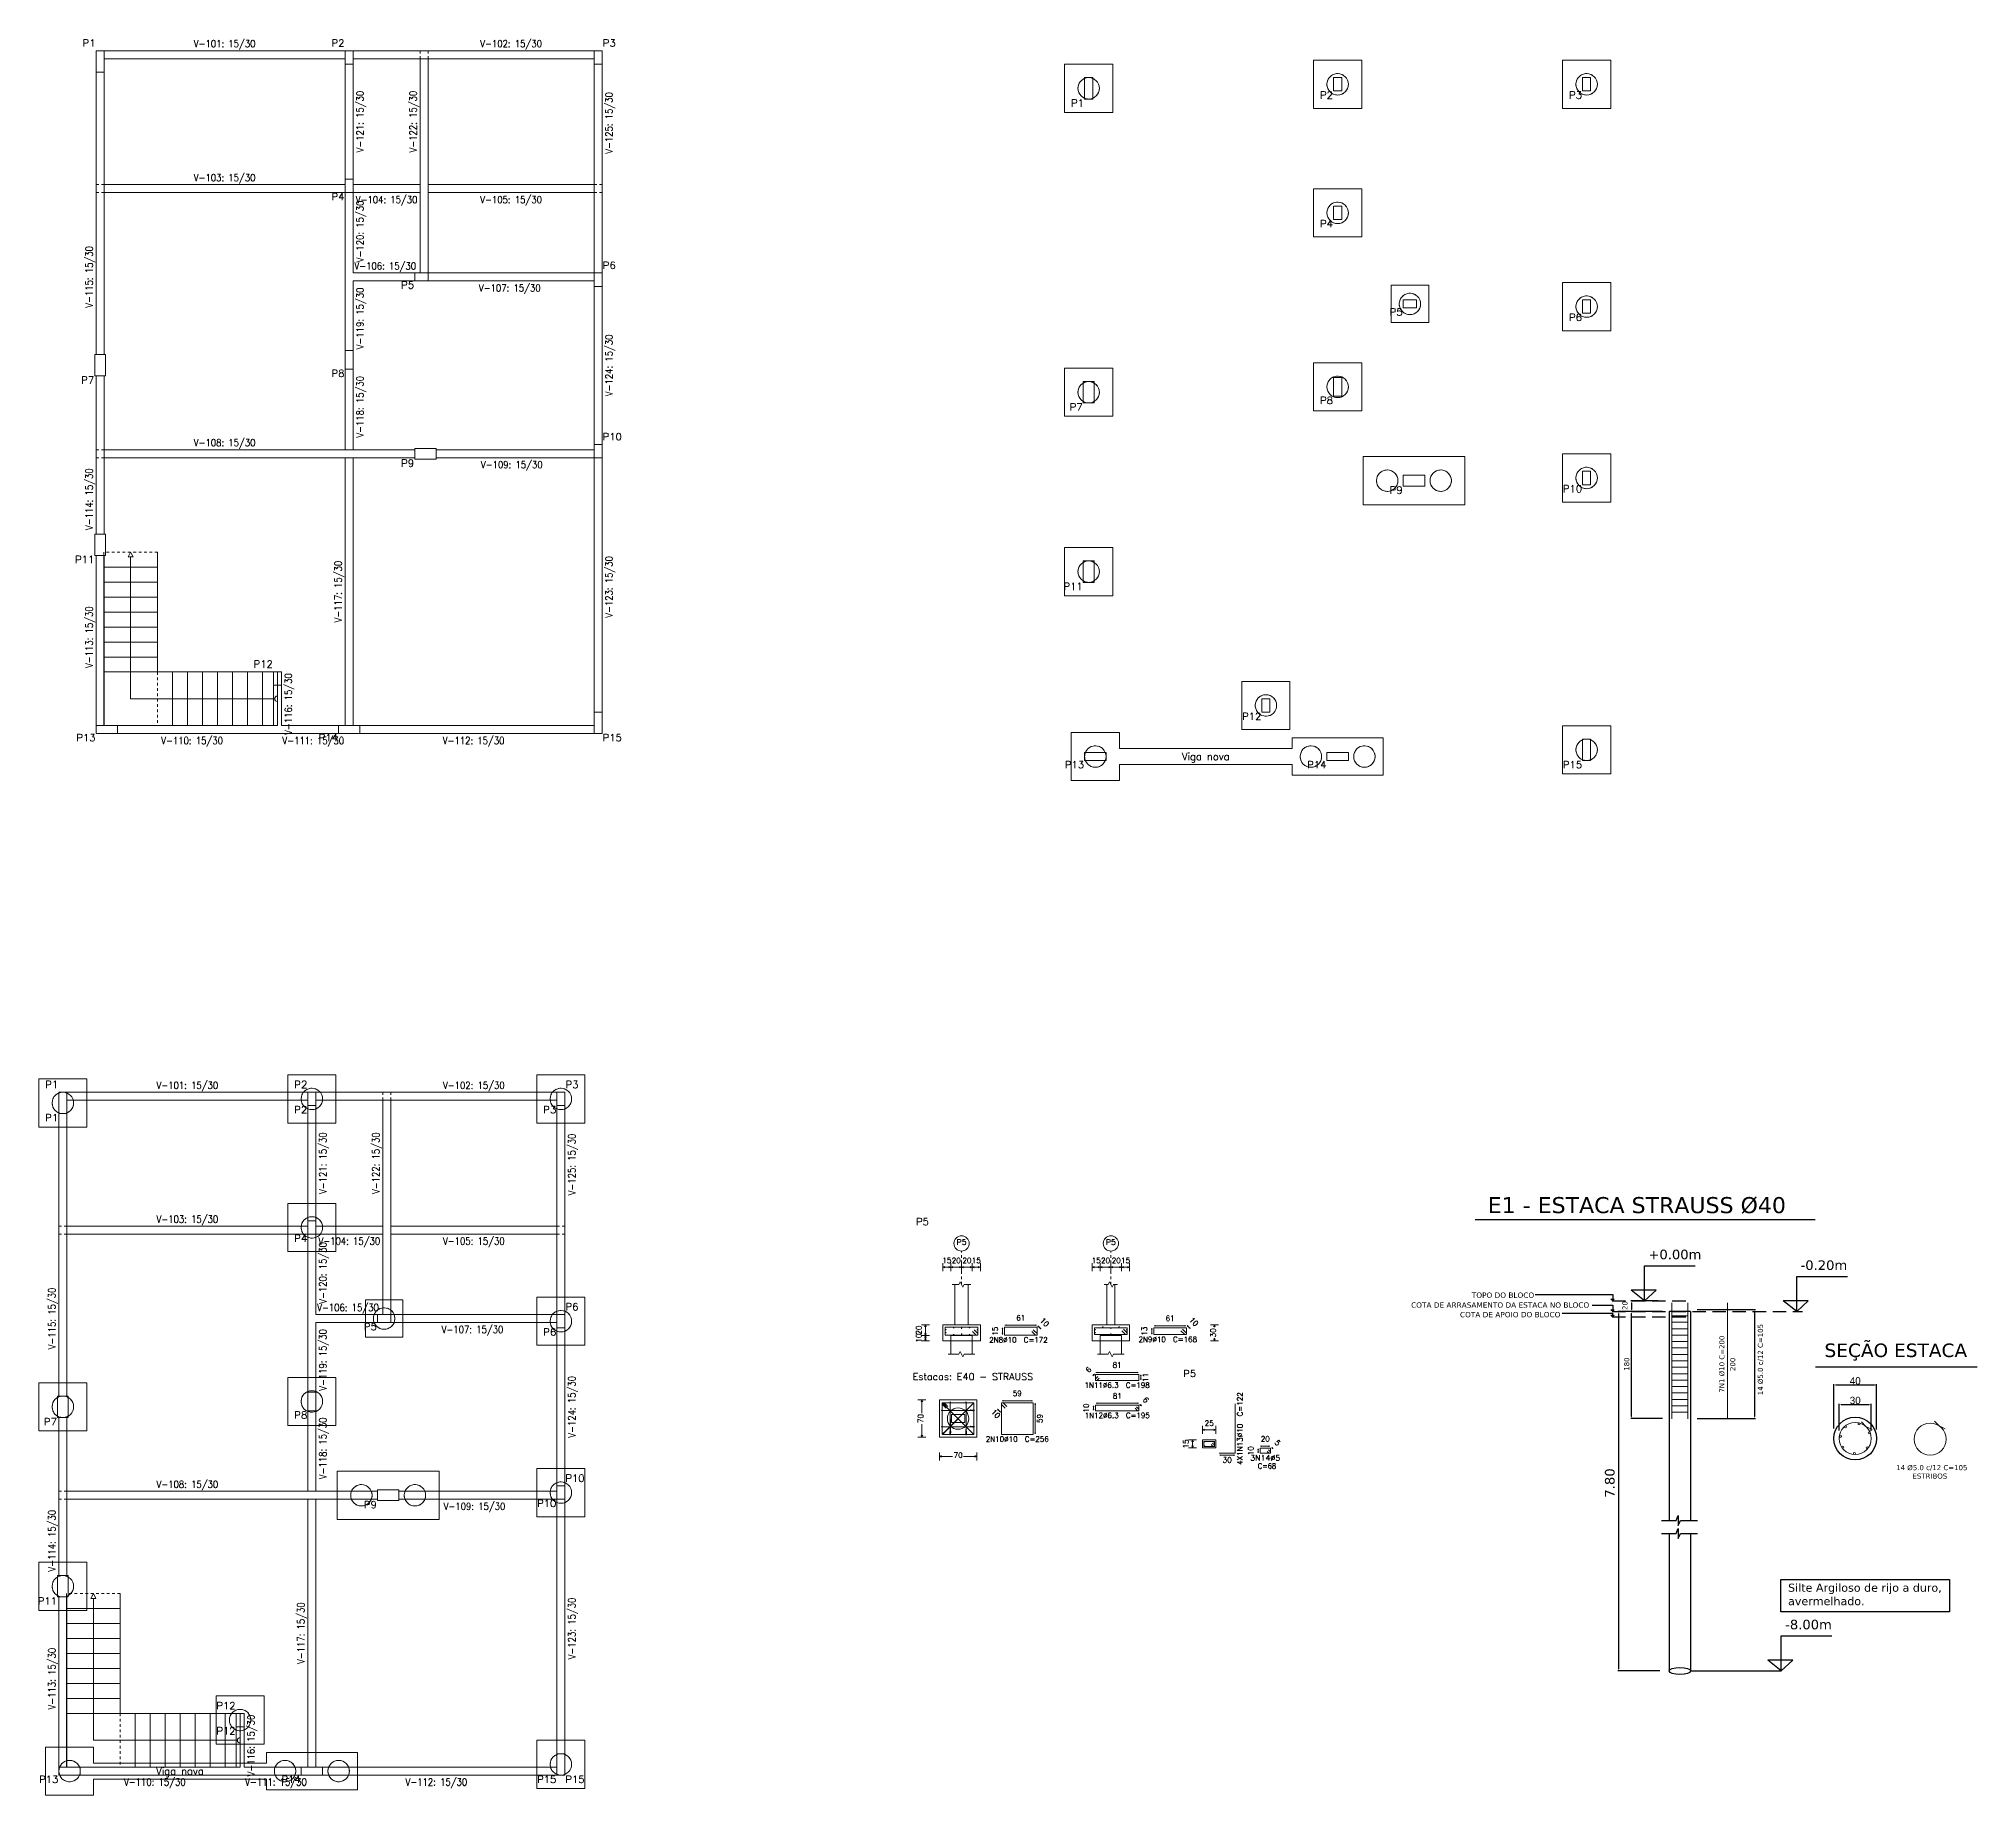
# Model space of a CAD drawing. Header units: millimetres. Extents: x 0 to 376, y 0 to 134.
# Drawn here: x 303.6 to 376, y 52.2 to 117.8 of the extents above; entities that cross this region are included whole.
import ezdxf
from ezdxf.enums import TextEntityAlignment as Align

# ---------------------------------------------------------------- set-up
doc = ezdxf.new("R2010")
doc.units = ezdxf.units.MM
doc.linetypes.add('CYPE_PUNTO', pattern=[0.075, 0, -0.075])
doc.linetypes.add('TRAZO_HUECO', pattern=[0.75, 0.5, -0.25])
for name, color, linetype, lineweight in [('ARM_LONGITUDINAL_Ø10', 33, 'Continuous', 9), ('ARM_TRANSVERSAL_Ø5', 120, 'Continuous', 9), ('BL_CONTORNO', 6, 'Continuous', 9), ('ESC_CONTORNO_DA_ESCADA', 3, 'Continuous', 0), ('ESC_DEGRAU', 2, 'Continuous', 0), ('ESC_LINHA_CENTRAL', 9, 'Continuous', 0), ('FUN_COTAS', 2, 'Continuous', 0), ('FUN_DES_ARMADURAS', 4, 'Continuous', 0), ('FUN_GEOMETRIA', 2, 'Continuous', 0), ('FUN_REFEREN', 2, 'Continuous', 0), ('FUN_TXT_ARMADURAS', 3, 'Continuous', 0), ('PILAR_BETAO', 2, 'Continuous', 9), ('PILAR_REF', 3, 'Continuous', 15), ('SAP_CONTORNO', 6, 'Continuous', 9), ('VIG_DIM_VIGAS', 3, 'Continuous', 15), ('VIG_FACES', 5, 'Continuous', 9)]:
    doc.layers.add(name, color=color, linetype=linetype, lineweight=lineweight)
doc.styles.add('CYPETXT', font='romans__.ttf', dxfattribs={"height": 0.2})
doc.dimstyles.new('1-50', dxfattribs={"dimscale": 0.05, "dimtxt": 5.5, "dimasz": 1.5, "dimexe": 0.5, "dimexo": 7, "dimgap": 0.3, "dimtad": 1, "dimdec": 1, "dimlfac": 50, "dimzin": 1, "dimtxsty": 'Standard', "dimcen": 10, "dimdle": 0.1, "dimclrd": 7, "dimclre": 8, "dimclrt": 256, "dimadec": 0, "dimazin": 2, "dimtfac": 1, "dimtdec": 1, "dimtmove": 2, "dimatfit": 0, "dimfxl": 0, "dimlwd": -1, "dimlwe": -1, "dimarcsym": 0})

msp = doc.modelspace()

# ---------------------------------------------------------------- texts
at = {"attachment_point": 1}
for s, width, gutter_width, heights, insert, char_height in [('{\\fVerdana|b0|i0|c0|p34;E1 - ESTACA STRAUSS %%C40}', 15.945641, 6.25, [0], (357.7435, 74.5801), 0.6), ('{\\fVerdana|b0|i0|c0|p34;+0.00m}', 9.479449, 3.7155, [0], (363.7438, 72.6168), 0.356691), ('{\\fVerdana|b0|i0|c0|p34;-0.20m}', 9.479449, 3.7155, [0], (369.4244, 72.2168), 0.356691), ('{\\fVerdana|b0|i0|c0|p34;TOPO DO BLOCO}', 13.411857, 5.2569, [0], (357.1461, 71.0172), 0.2), ('{\\fVerdana|b0|i0|c0|p34;COTA DE ARRASAMENTO DA ESTACA NO BLOCO}', 13.411857, 5.2569, [0], (354.8777, 70.6486), 0.2), ('{\\fVerdana|b0|i0|c0|p34;COTA DE APOIO DO BLOCO}', 13.411857, 5.2569, [0], (356.7033, 70.2908), 0.2), ('{\\fVerdana|b0|i0|c0|p34;SEÇÃO ESTACA}', 13.411857, 5.2569, [0], (370.3183, 69.1111), 0.504659), ('{\\fVerdana|b0|i0|c0|p34;\\W7.58353; \\W1;14 Ø5.0 c/12 C=105\\P\\W7.46329;  \\W1;ESTRIBOS}', 4.068506, 2.6317, [1.643], (372.366, 64.5736), 0.190292), ('{\\fVerdana|b0|i0|c0|p34;Silte Argiloso de rijo a duro, avermelhado.}', 8.017701, 3.1426, [0], (368.9583, 60.1457), 0.301689), ('{\\fVerdana|b0|i0|c0|p34;-8.00m}', 9.479449, 3.7155, [0], (368.8497, 58.7966), 0.356691)]:
    msp.add_mtext_dynamic_manual_height_columns(s, width=width, gutter_width=gutter_width, heights=heights, dxfattribs=dict(at, insert=insert, char_height=char_height))
at = {"attachment_point": 1, "rotation": 90}
for s, width, gutter_width, heights, insert, char_height in [('{\\fVerdana|b0|i0|c0|p34;20}', 5.057219, 1.9822, [0], (362.7692, 70.3647), 0.190292), ('{\\fVerdana|b0|i0|c0|p34;\\W7.58353; \\W1;14 Ø5.0 c/12 C=105}', 4.068506, 2.6317, [1.643], (367.8288, 66.5508), 0.190292), ('{\\fVerdana|b0|i0|c0|p34;7N1 %%C10 C=200}', 5.057219, 1.9822, [0], (366.3902, 67.2769), 0.190292), ('{\\fVerdana|b0|i0|c0|p34;180}', 5.057219, 1.9822, [0], (362.836, 68.0933), 0.190292), ('{\\fVerdana|b0|i0|c0|p34;200}', 5.057219, 1.9822, [0], (366.7964, 68.0832), 0.190292), ('{\\fVerdana|b0|i0|c0|p34;7.80}', 9.555416, 3.7453, [0], (362.1184, 63.3555), 0.35955)]:
    msp.add_mtext_dynamic_manual_height_columns(s, width=width, gutter_width=gutter_width, heights=heights, dxfattribs=dict(at, insert=insert, char_height=char_height))
at = {"layer": 'FUN_COTAS', "style": 'CYPETXT'}
for s, width, p, p2 in [('P5', 0.934784, (337.9052, 72.799), (338.2742, 72.799)), ('P5', 0.934784, (343.4819, 72.799), (343.8509, 72.799)), ('15', 0.872087, (337.3717, 72.1137), (337.7077, 72.1137)), ('20', 0.872087, (337.7217, 72.1137), (338.0577, 72.1137)), ('20', 0.872087, (338.1217, 72.1137), (338.4577, 72.1137)), ('15', 0.872087, (338.4717, 72.1137), (338.8077, 72.1137)), ('15', 0.872087, (342.9484, 72.1137), (343.2844, 72.1137)), ('20', 0.872087, (343.2984, 72.1137), (343.6344, 72.1137)), ('20', 0.872087, (343.6984, 72.1137), (344.0344, 72.1137)), ('15', 0.872087, (344.0484, 72.1137), (344.3844, 72.1137)), ('25', 0.872087, (347.1705, 66.0379), (347.5065, 66.0379)), ('70', 0.872087, (337.7922, 64.8448), (338.1282, 64.8448))]:
    msp.add_text(s, height=0.2, dxfattribs=dict(at, width=width)).set_placement(p, p2, align=Align.FIT)
at = {"layer": 'FUN_COTAS', "style": 'CYPETXT', "width": 0.872087}
for s, p, p2 in [('20', (336.5887, 69.4447), (336.5887, 69.7807)), ('30', (347.5814, 69.3447), (347.5814, 69.6807)), ('10', (336.5887, 69.1447), (336.5887, 69.4807)), ('70', (336.6592, 66.1418), (336.6592, 66.4778)), ('15', (346.5673, 65.1947), (346.5673, 65.5307))]:
    msp.add_text(s, height=0.2, rotation=90, dxfattribs=at).set_placement(p, p2, align=Align.FIT)
at = {"layer": 'FUN_REFEREN', "style": 'CYPETXT', "width": 0.934784}
msp.add_text('P5', height=0.26, dxfattribs=at).set_placement((336.3887, 73.5344), (336.8684, 73.5344), align=Align.FIT)
at = {"layer": 'FUN_TXT_ARMADURAS', "style": 'CYPETXT'}
for s, rotation, width, p, p2 in [('15', 90, 0.872087, (339.4387, 69.4047), (339.4387, 69.7407)), ('10', 315.014837, 0.872087, (341.002, 69.955), (341.2396, 69.7175)), ('13', 90, 0.872087, (345.0154, 69.4047), (345.0154, 69.7407)), ('10', 315.019783, 0.872087, (346.5786, 69.975), (346.8163, 69.7375)), ('6', 44.988872, 0.872087, (342.8437, 68.0036), (342.9625, 68.1223)), ('11', 90, 0.872087, (345.061, 67.678), (345.061, 68.014)), ('10', 315, 0.872087, (339.1775, 66.5344), (339.4151, 66.2968)), ('10', 90, 0.872087, (342.8427, 66.5362), (342.8427, 66.8722)), ('6', 315.013601, 0.872087, (344.8412, 66.9931), (344.96, 66.8744)), ('4X1N13%%c10  C=122', 90, 0.845556, (348.5855, 64.5761), (348.5855, 67.2941)), ('59', 90, 0.872087, (341.1092, 66.1418), (341.1092, 66.4778)), ('10', 90, 0.872087, (348.9875, 64.9397), (348.9875, 65.2757)), ('5', 315.007419, 0.872087, (349.7625, 65.3923), (349.8813, 65.2735))]:
    msp.add_text(s, height=0.2, rotation=rotation, dxfattribs=dict(at, width=width)).set_placement(p, p2, align=Align.FIT)
for s, height, width, p, p2 in [('61', 0.2, 0.872087, (340.1307, 69.9727), (340.4667, 69.9727)), ('61', 0.2, 0.872087, (345.7074, 69.9527), (346.0434, 69.9527)), ('2N8%%c10  C=172', 0.2, 0.828361, (339.1227, 69.1477), (341.3067, 69.1477)), ('2N9%%c10  C=168', 0.2, 0.828361, (344.6994, 69.1677), (346.8834, 69.1677)), ('81', 0.2, 0.872087, (343.7316, 68.2097), (344.0676, 68.2097)), ('P5', 0.26, 0.934784, (346.3673, 67.8621), (346.847, 67.8621)), ('Estacas: E40 - STRAUSS', 0.26, 0.863442, (336.2592, 67.7498), (340.7637, 67.7498)), ('59', 0.2, 0.872087, (340.0012, 67.1498), (340.3372, 67.1498)), ('1N11%%c6.3  C=198', 0.2, 0.832045, (342.6816, 67.4573), (345.1176, 67.4573)), ('81', 0.2, 0.872087, (343.7361, 67.0553), (344.0721, 67.0553)), ('1N12%%c6.3  C=195', 0.2, 0.832045, (342.6861, 66.3281), (345.1221, 66.3281)), ('2N10%%c10  C=256', 0.2, 0.831339, (338.9932, 65.4448), (341.3452, 65.4448)), ('20', 0.2, 0.872087, (349.2645, 65.4527), (349.6005, 65.4527)), ('30', 0.2, 0.872087, (347.8425, 64.6627), (348.1785, 64.6627)), ('3N14%%c5', 0.2, 0.962726, (348.8715, 64.7377), (349.9935, 64.7377)), (' C=68', 0.2, 0.752545, (349.0275, 64.4377), (349.8375, 64.4377))]:
    msp.add_text(s, height=height, dxfattribs=dict(at, width=width)).set_placement(p, p2, align=Align.FIT)
at = {"layer": 'PILAR_REF', "style": 'CYPETXT'}
for s, width, p, p2 in [('P1', 0.934784, (305.2517, 117.5396), (305.7437, 117.5396)), ('P2', 0.934784, (314.5517, 117.5396), (315.0437, 117.5396)), ('P3', 0.934784, (324.6837, 117.5396), (325.1757, 117.5396)), ('P2', 0.934784, (351.4735, 115.594), (351.9655, 115.594)), ('P3', 0.934784, (360.7735, 115.594), (361.2655, 115.594)), ('P1', 0.934784, (342.1735, 115.294), (342.6655, 115.294)), ('P4', 0.934784, (314.5517, 111.7996), (315.0437, 111.7996)), ('P4', 0.934784, (351.4735, 110.794), (351.9655, 110.794)), ('P6', 0.934784, (324.6837, 109.2396), (325.1757, 109.2396)), ('P5', 0.934784, (317.1517, 108.4996), (317.6437, 108.4996)), ('P5', 0.934784, (354.0735, 107.494), (354.5655, 107.494)), ('P6', 0.934784, (360.7735, 107.294), (361.2655, 107.294)), ('P7', 0.934784, (305.2017, 104.9521), (305.6937, 104.9521)), ('P8', 0.934784, (314.5517, 105.2021), (315.0437, 105.2021)), ('P8', 0.934784, (351.4735, 104.1965), (351.9655, 104.1965)), ('P7', 0.934784, (342.1235, 103.9465), (342.6155, 103.9465)), ('P10', 0.914221, (324.6837, 102.8396), (325.3997, 102.8396)), ('P9', 0.934784, (317.1517, 101.8496), (317.6437, 101.8496)), ('P9', 0.934784, (354.0735, 100.844), (354.5655, 100.844)), ('P10', 0.914221, (360.5495, 100.894), (361.2655, 100.894)), ('P11', 0.914221, (304.9777, 98.2522), (305.6937, 98.2522)), ('P11', 0.914221, (341.8995, 97.2466), (342.6155, 97.2466)), ('P12', 0.914221, (311.6477, 94.3456), (312.3637, 94.3456)), ('P12', 0.914221, (348.5695, 92.4), (349.2855, 92.4)), ('P13', 0.914221, (305.0277, 91.5996), (305.7437, 91.5996)), ('P14', 0.914221, (314.0777, 91.5996), (314.7937, 91.5996)), ('P15', 0.914221, (324.6837, 91.5996), (325.3997, 91.5996)), ('P13', 0.914221, (341.9495, 90.594), (342.6655, 90.594)), ('P14', 0.914221, (350.9995, 90.594), (351.7155, 90.594)), ('P15', 0.914221, (360.5495, 90.594), (361.2655, 90.594)), ('P1', 0.934784, (303.8601, 78.6489), (304.3521, 78.6489)), ('P2', 0.934784, (313.1601, 78.6489), (313.6521, 78.6489)), ('P3', 0.934784, (323.2921, 78.6489), (323.7841, 78.6489)), ('P1', 0.934784, (303.8601, 77.4089), (304.3521, 77.4089)), ('P2', 0.934784, (313.1601, 77.7089), (313.6521, 77.7089)), ('P3', 0.934784, (322.4601, 77.7089), (322.9521, 77.7089)), ('P4', 0.934784, (313.1601, 72.9089), (313.6521, 72.9089)), ('P4', 0.934784, (313.1601, 72.9089), (313.6521, 72.9089)), ('P6', 0.934784, (323.2921, 70.3489), (323.7841, 70.3489)), ('P5', 0.934784, (315.7601, 69.6089), (316.2521, 69.6089)), ('P5', 0.934784, (315.7601, 69.6089), (316.2521, 69.6089)), ('P6', 0.934784, (322.4601, 69.4089), (322.9521, 69.4089)), ('P7', 0.934784, (303.8101, 66.0614), (304.3021, 66.0614)), ('P7', 0.934784, (303.8101, 66.0614), (304.3021, 66.0614)), ('P8', 0.934784, (313.1601, 66.3114), (313.6521, 66.3114)), ('P8', 0.934784, (313.1601, 66.3114), (313.6521, 66.3114)), ('P10', 0.914221, (323.2921, 63.9489), (324.0081, 63.9489)), ('P9', 0.934784, (315.7601, 62.9589), (316.2521, 62.9589)), ('P9', 0.934784, (315.7601, 62.9589), (316.2521, 62.9589)), ('P10', 0.914221, (322.2361, 63.0089), (322.9521, 63.0089)), ('P11', 0.914221, (303.5861, 59.3615), (304.3021, 59.3615)), ('P11', 0.914221, (303.5861, 59.3615), (304.3021, 59.3615)), ('P12', 0.914221, (310.2561, 55.4549), (310.9721, 55.4549)), ('P12', 0.914221, (310.2561, 54.5149), (310.9721, 54.5149)), ('P13', 0.914221, (303.6361, 52.7089), (304.3521, 52.7089)), ('P13', 0.914221, (303.6361, 52.7089), (304.3521, 52.7089)), ('P14', 0.914221, (312.6861, 52.7089), (313.4021, 52.7089)), ('P14', 0.914221, (312.6861, 52.7089), (313.4021, 52.7089)), ('P15', 0.914221, (322.2361, 52.7089), (322.9521, 52.7089)), ('P15', 0.914221, (323.2921, 52.7089), (324.0081, 52.7089))]:
    msp.add_text(s, height=0.26667, dxfattribs=dict(at, width=width)).set_placement(p, p2, align=Align.FIT)
at = {"layer": 'VIG_DIM_VIGAS', "style": 'CYPETXT'}
for s, height, width, p, p2 in [('V-101: 15/30', 0.266667, 0.756665, (309.4117, 117.513), (311.7157, 117.513)), ('V-102: 15/30', 0.266667, 0.756665, (320.1117, 117.513), (322.4157, 117.513)), ('V-103: 15/30', 0.266667, 0.756665, (309.4117, 112.513), (311.7157, 112.513)), ('V-104: 15/30', 0.266667, 0.756665, (315.4617, 111.693), (317.7657, 111.693)), ('V-105: 15/30', 0.266667, 0.756665, (320.1117, 111.693), (322.4157, 111.693)), ('V-106: 15/30', 0.266667, 0.756665, (315.4117, 109.213), (317.7157, 109.213)), ('V-107: 15/30', 0.266667, 0.756665, (320.0617, 108.393), (322.3657, 108.393)), ('V-108: 15/30', 0.266667, 0.756665, (309.4117, 102.613), (311.7157, 102.613)), ('V-109: 15/30', 0.266667, 0.756665, (320.1367, 101.793), (322.4407, 101.793)), ('V-110: 15/30', 0.266667, 0.756665, (308.1967, 91.493), (310.5007, 91.493)), ('V-111: 15/30', 0.266667, 0.756665, (312.7217, 91.493), (315.0257, 91.493)), ('V-112: 15/30', 0.266667, 0.756665, (318.7117, 91.493), (321.0157, 91.493)), ('Viga nova', 0.26667, 0.874148, (346.3205, 90.8973), (348.1005, 90.8973)), ('V-101: 15/30', 0.266667, 0.756665, (308.0201, 78.6222), (310.3241, 78.6222)), ('V-102: 15/30', 0.266667, 0.756665, (318.7201, 78.6222), (321.0241, 78.6222)), ('V-103: 15/30', 0.266667, 0.756665, (308.0201, 73.6222), (310.3241, 73.6222)), ('V-104: 15/30', 0.266667, 0.756665, (314.0701, 72.8022), (316.3741, 72.8022)), ('V-105: 15/30', 0.266667, 0.756665, (318.7201, 72.8022), (321.0241, 72.8022)), ('V-106: 15/30', 0.266667, 0.756665, (314.0201, 70.3222), (316.3241, 70.3222)), ('V-107: 15/30', 0.266667, 0.756665, (318.6701, 69.5022), (320.9741, 69.5022)), ('V-108: 15/30', 0.266667, 0.756665, (308.0201, 63.7222), (310.3241, 63.7222)), ('V-109: 15/30', 0.266667, 0.756665, (318.7451, 62.9022), (321.0491, 62.9022)), ('V-110: 15/30', 0.266667, 0.756665, (306.8051, 52.6022), (309.1091, 52.6022)), ('Viga nova', 0.26667, 0.874148, (308.0071, 53.0122), (309.7871, 53.0122)), ('V-111: 15/30', 0.266667, 0.756665, (311.3301, 52.6022), (313.6341, 52.6022)), ('V-112: 15/30', 0.266667, 0.756665, (317.3201, 52.6022), (319.6241, 52.6022))]:
    msp.add_text(s, height=height, dxfattribs=dict(at, width=width)).set_placement(p, p2, align=Align.FIT)
at = {"layer": 'VIG_DIM_VIGAS', "style": 'CYPETXT', "width": 0.756665}
for s, p, p2 in [('V-121: 15/30', (315.757, 113.5843), (315.757, 115.8883)), ('V-122: 15/30', (317.737, 113.5843), (317.737, 115.8883)), ('V-125: 15/30', (325.057, 113.5343), (325.057, 115.8383)), ('V-120: 15/30', (315.757, 109.4843), (315.757, 111.7883)), ('V-115: 15/30', (305.637, 107.7855), (305.637, 110.0895)), ('V-119: 15/30', (315.757, 106.2355), (315.757, 108.5395)), ('V-124: 15/30', (325.057, 104.4843), (325.057, 106.7883)), ('V-118: 15/30', (315.757, 102.9355), (315.757, 105.2395)), ('V-114: 15/30', (305.637, 99.4856), (305.637, 101.7896)), ('V-123: 15/30', (325.057, 96.2093), (325.057, 98.5133)), ('V-117: 15/30', (314.937, 96.0343), (314.937, 98.3383)), ('V-113: 15/30', (305.637, 94.3356), (305.637, 96.6396)), ('V-116: 15/30', (313.077, 91.8373), (313.077, 94.1413)), ('V-121: 15/30', (314.3654, 74.6936), (314.3654, 76.9976)), ('V-122: 15/30', (316.3454, 74.6936), (316.3454, 76.9976)), ('V-125: 15/30', (323.6654, 74.6436), (323.6654, 76.9476)), ('V-120: 15/30', (314.3654, 70.5936), (314.3654, 72.8976)), ('V-115: 15/30', (304.2454, 68.8948), (304.2454, 71.1988)), ('V-119: 15/30', (314.3654, 67.3448), (314.3654, 69.6488)), ('V-124: 15/30', (323.6654, 65.5936), (323.6654, 67.8976)), ('V-118: 15/30', (314.3654, 64.0448), (314.3654, 66.3488)), ('V-114: 15/30', (304.2454, 60.5949), (304.2454, 62.8989)), ('V-117: 15/30', (313.5454, 57.1436), (313.5454, 59.4476)), ('V-123: 15/30', (323.6654, 57.3186), (323.6654, 59.6226)), ('V-113: 15/30', (304.2454, 55.4449), (304.2454, 57.7489)), ('V-116: 15/30', (311.6854, 52.9466), (311.6854, 55.2506))]:
    msp.add_text(s, height=0.266667, rotation=90, dxfattribs=at).set_placement(p, p2, align=Align.FIT)

# ---------------------------------------------------------------- blocks, each defined once
blk = doc.blocks.new('*D2')
at = {"color": 8}
for p, q in [((370.667, 65.933), (370.667, 67.589)), ((372.267, 65.897), (372.267, 67.589))]:
    blk.add_line(p, q, dxfattribs=at)
at = {"color": 7}
blk.add_line((370.742, 67.564), (372.192, 67.564), dxfattribs=at)
for points in [[(370.742, 67.576), (370.742, 67.551), (370.667, 67.564)], [(372.192, 67.576), (372.192, 67.551), (372.267, 67.564)]]:
    blk.add_solid(points, dxfattribs=at)
at = {"layer": 'Defpoints', "color": 0}
for p in [(372.267, 67.564), (370.667, 65.583), (372.267, 65.547)]:
    blk.add_point(p, dxfattribs=at)
at = {"insert": (371.467, 67.716), "char_height": 0.275, "attachment_point": 5}
blk.add_mtext('40', dxfattribs=at)
blk = doc.blocks.new('*D3')
at = {"color": 8}
for p, q in [((370.869, 65.863), (370.869, 66.857)), ((372.064, 65.857), (372.064, 66.857))]:
    blk.add_line(p, q, dxfattribs=at)
at = {"color": 7}
blk.add_line((370.944, 66.832), (371.989, 66.832), dxfattribs=at)
for points in [[(370.944, 66.844), (370.944, 66.819), (370.869, 66.832)], [(371.989, 66.844), (371.989, 66.819), (372.064, 66.832)]]:
    blk.add_solid(points, dxfattribs=at)
at = {"layer": 'Defpoints', "color": 0}
for p in [(372.064, 66.832), (370.869, 65.513), (372.064, 65.507)]:
    blk.add_point(p, dxfattribs=at)
at = {"insert": (371.467, 66.984), "char_height": 0.275, "attachment_point": 5}
blk.add_mtext('30', dxfattribs=at)
blk = doc.blocks.new('*D4')
at = {"color": 8}
for p, q in [((365.56, 70.386), (367.74, 70.386)), ((365.567, 66.306), (367.74, 66.306))]:
    blk.add_line(p, q, dxfattribs=at)
at = {"color": 7}
blk.add_line((367.715, 66.381), (367.715, 70.311), dxfattribs=at)
for points in [[(367.702, 70.311), (367.727, 70.311), (367.715, 70.386)], [(367.702, 66.381), (367.727, 66.381), (367.715, 66.306)]]:
    blk.add_solid(points, dxfattribs=at)
at = {"layer": 'Defpoints', "color": 0}
for p in [(365.21, 70.386), (367.715, 70.386), (365.217, 66.306)]:
    blk.add_point(p, dxfattribs=at)
blk = doc.blocks.new('*D5')
at = {"color": 8}
for p, q in [((364.167, 70.306), (362.601, 70.306)), ((364.167, 56.885), (362.601, 56.885))]:
    blk.add_line(p, q, dxfattribs=at)
at = {"color": 7}
blk.add_line((362.626, 70.231), (362.626, 56.96), dxfattribs=at)
for points in [[(362.614, 70.231), (362.639, 70.231), (362.626, 70.306)], [(362.614, 56.96), (362.639, 56.96), (362.626, 56.885)]]:
    blk.add_solid(points, dxfattribs=at)
at = {"layer": 'Defpoints', "color": 0}
for p in [(364.517, 70.306), (362.626, 56.885), (364.517, 56.885)]:
    blk.add_point(p, dxfattribs=at)
blk = doc.blocks.new('*D6')
at = {"color": 8}
for p, q in [((364.267, 70.306), (363.089, 70.306)), ((364.267, 66.306), (363.089, 66.306))]:
    blk.add_line(p, q, dxfattribs=at)
at = {"color": 7}
blk.add_line((363.114, 66.381), (363.114, 70.231), dxfattribs=at)
for points in [[(363.101, 70.231), (363.126, 70.231), (363.114, 70.306)], [(363.101, 66.381), (363.126, 66.381), (363.114, 66.306)]]:
    blk.add_solid(points, dxfattribs=at)
at = {"layer": 'Defpoints', "color": 0}
for p in [(363.114, 70.306), (364.617, 70.306), (364.617, 66.306)]:
    blk.add_point(p, dxfattribs=at)
blk = doc.blocks.new('*D7')
at = {"color": 8}
for p, q in [((364.109, 70.706), (363.089, 70.706)), ((364.167, 70.306), (363.089, 70.306))]:
    blk.add_line(p, q, dxfattribs=at)
at = {"color": 7}
blk.add_line((363.114, 70.631), (363.114, 70.381), dxfattribs=at)
for points in [[(363.101, 70.631), (363.126, 70.631), (363.114, 70.706)], [(363.101, 70.381), (363.126, 70.381), (363.114, 70.306)]]:
    blk.add_solid(points, dxfattribs=at)
at = {"layer": 'Defpoints', "color": 0}
for p in [(363.114, 70.306), (364.459, 70.706), (364.517, 70.306)]:
    blk.add_point(p, dxfattribs=at)

# ---------------------------------------------------------------- dimensions: what is measured, and where the dimension line sits
for base, p1, p2, picture, middle in [((362.6265, 56.8854), (364.5173, 70.3055), (364.5173, 56.8854), '*D5', (362.6265, 63.5954)), ((363.1139, 70.3055), (364.4593, 70.7055), (364.5173, 70.3055), '*D7', (363.1139, 70.5055)), ((363.1139, 70.3055), (364.6173, 66.3055), (364.6173, 70.3055), '*D6', (363.1139, 68.3055)), ((367.7148, 70.3855), (365.2173, 66.3055), (365.2096, 70.3855), '*D4', (367.7148, 68.3455))]:
    dim = msp.add_linear_dim(base=base, p1=p1, p2=p2, angle=90, text=' ', dimstyle='1-50')
    dim.commit()
    dim.dimension.update_dxf_attribs({"geometry": picture, "text_midpoint": middle})
for base, p1, p2, text, picture, middle in [((372.267, 67.5639), (370.6675, 65.5826), (372.267, 65.5465), '40', '*D2', (371.4672, 67.7164)), ((372.0645, 66.8317), (370.8695, 65.5128), (372.0645, 65.5071), '30', '*D3', (371.467, 66.9842))]:
    dim = msp.add_linear_dim(base=base, p1=p1, p2=p2, text=text, dimstyle='1-50')
    dim.commit()
    dim.dimension.update_dxf_attribs({"geometry": picture, "text_midpoint": middle})

# ---------------------------------------------------------------- hatches: boundary and pattern name
at = {"layer": 'FUN_DES_ARMADURAS'}
h = msp.add_hatch(color=256, dxfattribs=at)
edge = h.paths.add_edge_path()
edge.add_arc((338.4983, 69.5641), 0.0016, 0, 360)
h = msp.add_hatch(color=256, dxfattribs=at)
edge = h.paths.add_edge_path()
edge.add_arc((338.5583, 69.624), 0.0016, 0, 360)
h = msp.add_hatch(color=256, dxfattribs=at)
edge = h.paths.add_edge_path()
edge.add_arc((344.075, 69.584), 0.0016, 0, 360)
h = msp.add_hatch(color=256, dxfattribs=at)
edge = h.paths.add_edge_path()
edge.add_arc((344.135, 69.644), 0.0016, 0, 360)
h = msp.add_hatch(color=256, dxfattribs=at)
edge = h.paths.add_edge_path()
edge.add_arc((337.4424, 66.8135), 0.0016, 0, 360)
h = msp.add_hatch(color=256, dxfattribs=at)
edge = h.paths.add_edge_path()
edge.add_arc((337.4924, 66.7838), 0.0016, 0, 360)
h = msp.add_hatch(color=256, dxfattribs=at)
edge = h.paths.add_edge_path()
edge.add_arc((337.5116, 66.6984), 0.0016, 0, 360)
h = msp.add_hatch(color=256, dxfattribs=at)
edge = h.paths.add_edge_path()
edge.add_arc((337.5716, 66.7584), 0.0016, 0, 360)
h = msp.add_hatch(color=256, dxfattribs=at)
edge = h.paths.add_edge_path()
edge.add_arc((338.4287, 66.6304), 0.0016, 0, 360)
h = msp.add_hatch(color=256, dxfattribs=at)
edge = h.paths.add_edge_path()
edge.add_arc((337.6589, 65.9013), 0.0016, 0, 360)
h = msp.add_hatch(color=256, dxfattribs=at)
edge = h.paths.add_edge_path()
edge.add_arc((338.2489, 65.9013), 0.0016, 0, 360)
h = msp.add_hatch(color=256, dxfattribs=at)
edge = h.paths.add_edge_path()
edge.add_arc((338.3687, 66.6079), 0.0016, 0, 360)
h = msp.add_hatch(color=256, dxfattribs=at)
edge = h.paths.add_edge_path()
edge.add_arc((338.3687, 65.9979), 0.0016, 0, 360)
h = msp.add_hatch(color=256, dxfattribs=at)
edge = h.paths.add_edge_path()
edge.add_arc((338.4287, 66.0204), 0.0016, 0, 360)
h = msp.add_hatch(color=256, dxfattribs=at)
edge = h.paths.add_edge_path()
edge.add_arc((337.4569, 65.7917), 0.0016, 0, 360)
h = msp.add_hatch(color=256, dxfattribs=at)
edge = h.paths.add_edge_path()
edge.add_arc((337.4864, 65.8418), 0.0016, 0, 360)
h = msp.add_hatch(color=256, dxfattribs=at)
edge = h.paths.add_edge_path()
edge.add_arc((337.6817, 65.8413), 0.0016, 0, 360)
h = msp.add_hatch(color=256, dxfattribs=at)
edge = h.paths.add_edge_path()
edge.add_arc((338.2717, 65.8413), 0.0016, 0, 360)
h = msp.add_hatch(color=256, dxfattribs=at)
edge = h.paths.add_edge_path()
edge.add_arc((347.4078, 65.3384), 0.0016, 0, 360)
h = msp.add_hatch(color=256, dxfattribs=at)
edge = h.paths.add_edge_path()
edge.add_arc((347.4628, 65.3934), 0.0016, 0, 360)

# ---------------------------------------------------------------- linework, layer by layer
for p, q in [((357.2717, 73.7382), (369.9648, 73.7382)), ((363.5991, 70.7055), (363.5991, 72.0144)), ((363.5991, 72.0144), (365.4916, 72.0144)), ((363.5991, 70.7055), (363.0975, 71.1032)), ((364.0269, 71.1032), (363.0975, 71.1032)), ((363.5991, 70.7055), (364.0269, 71.1032)), ((369.2798, 70.3055), (369.2798, 71.6144)), ((369.2798, 71.6144), (371.1723, 71.6144)), ((359.5067, 70.9485), (362.4121, 70.9485)), ((360.5217, 70.2486), (362.405, 70.2486)), ((361.6418, 70.546), (362.4121, 70.546)), ((362.4121, 70.7055), (362.345, 70.7657)), ((362.345, 70.7657), (362.4661, 70.7657)), ((362.4121, 70.3055), (362.345, 70.3657)), ((362.345, 70.3657), (362.4661, 70.3657)), ((362.405, 70.2486), (362.405, 70.1657)), ((362.4121, 70.9485), (362.4121, 70.7657)), ((362.4121, 70.7055), (362.4661, 70.7657)), ((362.4121, 70.546), (362.4121, 70.3657)), ((362.4121, 70.3055), (362.4661, 70.3657)), ((364.5173, 70.3055), (364.5173, 62.5007)), ((365.3173, 70.3055), (364.5173, 70.3055)), ((365.3173, 70.3055), (365.3173, 62.5007)), ((369.2798, 70.3055), (368.7782, 70.7032)), ((369.7075, 70.7032), (368.7782, 70.7032)), ((369.2798, 70.3055), (369.7075, 70.7032)), ((362.405, 70.1055), (362.3379, 70.1657)), ((362.3379, 70.1657), (362.4591, 70.1657)), ((362.405, 70.1055), (362.4591, 70.1657)), ((369.9842, 68.2396), (376.0238, 68.2396)), ((364.2283, 62.5007), (364.7776, 62.5007)), ((364.7776, 62.5007), (364.8598, 62.695)), ((364.8598, 62.695), (364.8598, 62.3192)), ((364.8598, 62.3192), (364.942, 62.5007)), ((364.942, 62.5007), (365.5777, 62.5007)), ((364.2283, 62.0144), (364.7776, 62.0144)), ((364.5173, 62.0144), (364.5173, 56.8854)), ((364.7776, 62.0144), (364.8598, 62.2088)), ((364.8598, 62.2088), (364.8598, 61.833)), ((364.8598, 61.833), (364.942, 62.0144)), ((364.942, 62.0144), (365.5777, 62.0144)), ((365.3173, 62.0144), (365.3173, 56.8854)), ((368.705, 56.8854), (368.705, 58.1942)), ((368.705, 58.1942), (370.5975, 58.1942)), ((368.705, 56.8854), (368.2034, 57.2831)), ((369.1328, 57.2831), (368.2034, 57.2831)), ((368.705, 56.8854), (369.1328, 57.2831)), ((365.3173, 56.8854), (368.705, 56.8854))]:
    msp.add_line(p, q)
at = {"linetype": 'TRAZO_HUECO'}
for p, q in [((362.385, 70.7055), (365.3173, 70.7055)), ((362.385, 70.3055), (369.4922, 70.3055)), ((362.385, 70.1055), (365.3173, 70.1055))]:
    msp.add_line(p, q, dxfattribs=at)
msp.add_lwpolyline([(368.6862, 60.3046), (374.9938, 60.3046), (374.9938, 59.0953), (368.6862, 59.0953)], close=True)
msp.add_circle((371.4672, 65.5646), 0.8)
msp.add_ellipse((364.9173, 56.8854), major_axis=(-0.4, 0), ratio=0.3317812)
at = {"layer": 'ARM_LONGITUDINAL_Ø10'}
for p, q in [((364.6173, 70.6266), (364.6173, 66.3055)), ((365.2091, 70.6266), (365.2173, 66.3055)), ((366.6999, 70.6266), (366.6999, 66.3055))]:
    msp.add_line(p, q, dxfattribs=at)
for centre in [(371.1045, 66.0046), (371.6088, 66.1088), (370.9112, 65.6472), (371.0019, 65.2439), (371.9098, 65.218), (371.9885, 65.7751), (371.4353, 65.0033)]:
    msp.add_circle(centre, 0.0379, dxfattribs=at)
at = {"layer": 'ARM_TRANSVERSAL_Ø5'}
for p, q in [((364.6166, 69.9055), (365.2166, 69.9055)), ((364.6166, 69.6655), (365.2166, 69.6655)), ((364.6169, 70.1455), (365.2169, 70.1455)), ((364.6166, 69.4255), (365.2166, 69.4255)), ((364.6166, 69.1855), (365.2166, 69.1855)), ((364.6166, 68.9455), (365.2166, 68.9455)), ((364.6169, 68.7055), (365.2169, 68.7055)), ((364.6169, 68.4655), (365.2169, 68.4655)), ((364.6169, 68.2255), (365.2169, 68.2255)), ((364.6169, 67.9855), (365.2169, 67.9855)), ((364.6169, 67.7455), (365.2169, 67.7455)), ((364.6169, 67.5055), (365.2169, 67.5055)), ((364.6169, 67.2655), (365.2169, 67.2655)), ((364.6169, 67.0255), (365.2169, 67.0255)), ((364.6169, 66.7855), (365.2169, 66.7855)), ((364.6169, 66.5455), (365.2169, 66.5455)), ((371.8632, 66.0153), (371.6969, 66.1905)), ((371.8632, 66.0153), (372.0937, 65.9027)), ((374.598, 66.041), (374.4317, 66.2162)), ((374.598, 66.041), (374.8285, 65.9284))]:
    msp.add_line(p, q, dxfattribs=at)
for centre in [(371.4672, 65.5646), (374.2663, 65.5411)]:
    msp.add_circle(centre, 0.6, dxfattribs=at)
at = {"layer": 'BL_CONTORNO'}
for p, q in [((350.4355, 90.7306), (350.4355, 90.3306)), ((312.1221, 52.8456), (312.1221, 52.4456))]:
    msp.add_line(p, q, dxfattribs=at)
for points in [[(341.9355, 115.0806), (343.7355, 115.0806), (343.7355, 116.8806), (341.9355, 116.8806), (341.9355, 115.0806)], [(351.2355, 115.2306), (353.0355, 115.2306), (353.0355, 117.0306), (351.2355, 117.0306), (351.2355, 115.2306)], [(360.5355, 115.2306), (362.3355, 115.2306), (362.3355, 117.0306), (360.5355, 117.0306), (360.5355, 115.2306)], [(351.2355, 110.4306), (353.0355, 110.4306), (353.0355, 112.2306), (351.2355, 112.2306), (351.2355, 110.4306)], [(354.1355, 107.2306), (355.5355, 107.2306), (355.5355, 108.6306), (354.1355, 108.6306), (354.1355, 107.2306)], [(360.5355, 106.9306), (362.3355, 106.9306), (362.3355, 108.7306), (360.5355, 108.7306), (360.5355, 106.9306)], [(351.2355, 103.9331), (353.0355, 103.9331), (353.0355, 105.7331), (351.2355, 105.7331), (351.2355, 103.9331)], [(341.9355, 103.7331), (343.7355, 103.7331), (343.7355, 105.5331), (341.9355, 105.5331), (341.9355, 103.7331)], [(353.0855, 100.4306), (356.8855, 100.4306), (356.8855, 102.2306), (353.0855, 102.2306), (353.0855, 100.4306)], [(360.5355, 100.5306), (362.3355, 100.5306), (362.3355, 102.3306), (360.5355, 102.3306), (360.5355, 100.5306)], [(341.9355, 97.0332), (343.7355, 97.0332), (343.7355, 98.8332), (341.9355, 98.8332), (341.9355, 97.0332)], [(348.5555, 92.0366), (350.3555, 92.0366), (350.3555, 93.8366), (348.5555, 93.8366), (348.5555, 92.0366)], [(360.5355, 90.3806), (362.3355, 90.3806), (362.3355, 92.1806), (360.5355, 92.1806), (360.5355, 90.3806)], [(303.6221, 77.1956), (305.4221, 77.1956), (305.4221, 78.9956), (303.6221, 78.9956), (303.6221, 77.1956)], [(312.9221, 77.3456), (314.7221, 77.3456), (314.7221, 79.1456), (312.9221, 79.1456), (312.9221, 77.3456)], [(322.2221, 77.3456), (324.0221, 77.3456), (324.0221, 79.1456), (322.2221, 79.1456), (322.2221, 77.3456)], [(312.9221, 72.5456), (314.7221, 72.5456), (314.7221, 74.3456), (312.9221, 74.3456), (312.9221, 72.5456)], [(315.8221, 69.3456), (317.2221, 69.3456), (317.2221, 70.7456), (315.8221, 70.7456), (315.8221, 69.3456)], [(322.2221, 69.0456), (324.0221, 69.0456), (324.0221, 70.8456), (322.2221, 70.8456), (322.2221, 69.0456)], [(303.6221, 65.8481), (305.4221, 65.8481), (305.4221, 67.6481), (303.6221, 67.6481), (303.6221, 65.8481)], [(312.9221, 66.0481), (314.7221, 66.0481), (314.7221, 67.8481), (312.9221, 67.8481), (312.9221, 66.0481)], [(322.2221, 62.6456), (324.0221, 62.6456), (324.0221, 64.4456), (322.2221, 64.4456), (322.2221, 62.6456)], [(314.7721, 62.5456), (318.5721, 62.5456), (318.5721, 64.3456), (314.7721, 64.3456), (314.7721, 62.5456)], [(303.6221, 59.1482), (305.4221, 59.1482), (305.4221, 60.9482), (303.6221, 60.9482), (303.6221, 59.1482)], [(310.2421, 54.1516), (312.0421, 54.1516), (312.0421, 55.9516), (310.2421, 55.9516), (310.2421, 54.1516)], [(322.2221, 52.4956), (324.0221, 52.4956), (324.0221, 54.2956), (322.2221, 54.2956), (322.2221, 52.4956)]]:
    msp.add_lwpolyline(points, close=True, dxfattribs=at)
for points in [[(343.9855, 91.3306), (343.9855, 91.9306), (342.1855, 91.9306), (342.1855, 90.1306)], [(350.4355, 90.3306), (353.8355, 90.3306), (353.8355, 91.7306), (350.4355, 91.7306), (350.4355, 91.3306)], [(342.1855, 90.1306), (343.9855, 90.1306), (343.9855, 90.7306)], [(305.6721, 53.4456), (305.6721, 54.0456), (303.8721, 54.0456), (303.8721, 52.2456)], [(312.1221, 52.4456), (315.5221, 52.4456), (315.5221, 53.8456), (312.1221, 53.8456), (312.1221, 53.4456)], [(303.8721, 52.2456), (305.6721, 52.2456), (305.6721, 52.8456)]]:
    msp.add_lwpolyline(points, dxfattribs=at)
at = {"layer": 'ESC_CONTORNO_DA_ESCADA'}
for p, q in [((306.0537, 94.1863), (306.0537, 98.6663)), ((308.0537, 94.1863), (308.0537, 98.6663)), ((312.5337, 94.1863), (308.0537, 94.1863)), ((312.5337, 92.1863), (308.0537, 92.1863)), ((304.6621, 55.2956), (304.6621, 59.7756)), ((306.6621, 55.2956), (306.6621, 59.7756)), ((311.1421, 55.2956), (306.6621, 55.2956)), ((311.1421, 53.2956), (306.6621, 53.2956))]:
    msp.add_line(p, q, dxfattribs=at)
for points in [[(306.0537, 94.1863), (306.0537, 92.1863), (308.0537, 92.1863)], [(304.6621, 55.2956), (304.6621, 53.2956), (306.6621, 53.2956)]]:
    msp.add_lwpolyline(points, dxfattribs=at)
at = {"layer": 'ESC_DEGRAU', "linetype": 'CYPE_PUNTO'}
for p, q in [((308.0537, 98.6663), (306.0537, 98.6663)), ((308.0537, 94.1863), (308.0537, 92.1863)), ((306.6621, 59.7756), (304.6621, 59.7756)), ((306.6621, 55.2956), (306.6621, 53.2956))]:
    msp.add_line(p, q, dxfattribs=at)
at = {"layer": 'ESC_DEGRAU'}
for p, q in [((308.0537, 98.1063), (306.0537, 98.1063)), ((308.0537, 97.5463), (306.0537, 97.5463)), ((308.0537, 96.9863), (306.0537, 96.9863)), ((308.0537, 96.4263), (306.0537, 96.4263)), ((308.0537, 95.8663), (306.0537, 95.8663)), ((308.0537, 95.3063), (306.0537, 95.3063)), ((308.0537, 94.7463), (306.0537, 94.7463)), ((308.0537, 94.1863), (306.0537, 94.1863)), ((308.6137, 94.1863), (308.6137, 92.1863)), ((309.1737, 94.1863), (309.1737, 92.1863)), ((309.7337, 94.1863), (309.7337, 92.1863)), ((310.2937, 94.1863), (310.2937, 92.1863)), ((310.8537, 94.1863), (310.8537, 92.1863)), ((311.4137, 94.1863), (311.4137, 92.1863)), ((311.9737, 94.1863), (311.9737, 92.1863)), ((312.5337, 94.1863), (312.5337, 92.1863)), ((306.6621, 59.2156), (304.6621, 59.2156)), ((306.6621, 58.6556), (304.6621, 58.6556)), ((306.6621, 58.0956), (304.6621, 58.0956)), ((306.6621, 57.5356), (304.6621, 57.5356)), ((306.6621, 56.9756), (304.6621, 56.9756)), ((306.6621, 56.4156), (304.6621, 56.4156)), ((306.6621, 55.8556), (304.6621, 55.8556)), ((306.6621, 55.2956), (304.6621, 55.2956)), ((307.2221, 55.2956), (307.2221, 53.2956)), ((307.7821, 55.2956), (307.7821, 53.2956)), ((308.3421, 55.2956), (308.3421, 53.2956)), ((308.9021, 55.2956), (308.9021, 53.2956)), ((309.4621, 55.2956), (309.4621, 53.2956)), ((310.0221, 55.2956), (310.0221, 53.2956)), ((310.5821, 55.2956), (310.5821, 53.2956)), ((311.1421, 55.2956), (311.1421, 53.2956))]:
    msp.add_line(p, q, dxfattribs=at)
at = {"layer": 'ESC_LINHA_CENTRAL'}
for points in [[(306.9637, 98.4863), (307.0537, 98.6663), (307.1437, 98.4863), (306.9637, 98.4863)], [(305.5721, 59.5956), (305.6621, 59.7756), (305.7521, 59.5956), (305.5721, 59.5956)]]:
    msp.add_lwpolyline(points, close=True, dxfattribs=at)
for points in [[(312.4337, 93.1863), (308.0537, 93.1863), (307.0537, 93.1863), (307.0537, 94.1863), (307.0537, 98.4863)], [(311.0421, 54.2956), (306.6621, 54.2956), (305.6621, 54.2956), (305.6621, 55.2956), (305.6621, 59.5956)]]:
    msp.add_lwpolyline(points, dxfattribs=at)
for centre in [(312.5337, 93.1863), (311.1421, 54.2956)]:
    msp.add_arc(centre, 0.1, 90, 270, dxfattribs=at)
at = {"layer": 'FUN_COTAS', "linetype": 'CYPE_PUNTO'}
for p, q in [((338.0897, 71.3127), (338.0897, 72.5637)), ((343.6664, 71.3127), (343.6664, 72.5637))]:
    msp.add_line(p, q, dxfattribs=at)
at = {"layer": 'FUN_COTAS'}
for p, q in [((337.3897, 71.8137), (337.3897, 72.1137)), ((337.3897, 71.9637), (337.4647, 71.9937)), ((337.3897, 71.9637), (337.4647, 71.9337)), ((337.3897, 71.9637), (337.6897, 71.9637)), ((337.6897, 71.9637), (337.6147, 71.9937)), ((337.6897, 71.9637), (337.6147, 71.9337)), ((337.6897, 71.8137), (337.6897, 72.1137)), ((337.6897, 71.8137), (337.6897, 72.1137)), ((337.6897, 71.9637), (337.7647, 71.9937)), ((337.6897, 71.9637), (337.7647, 71.9337)), ((337.6897, 71.9637), (338.0897, 71.9637)), ((338.0897, 71.9637), (338.0147, 71.9937)), ((338.0897, 71.9637), (338.0147, 71.9337)), ((338.0897, 71.8137), (338.0897, 72.1137)), ((338.0897, 71.8137), (338.0897, 72.1137)), ((338.0897, 71.9637), (338.1647, 71.9937)), ((338.0897, 71.9637), (338.1647, 71.9337)), ((338.0897, 71.9637), (338.4897, 71.9637)), ((338.4897, 71.9637), (338.4147, 71.9937)), ((338.4897, 71.9637), (338.4147, 71.9337)), ((338.4897, 71.8137), (338.4897, 72.1137)), ((338.4897, 71.8137), (338.4897, 72.1137)), ((338.4897, 71.9637), (338.5647, 71.9937)), ((338.4897, 71.9637), (338.5647, 71.9337)), ((338.4897, 71.9637), (338.7897, 71.9637)), ((338.7897, 71.9637), (338.7147, 71.9937)), ((338.7897, 71.9637), (338.7147, 71.9337)), ((338.7897, 71.8137), (338.7897, 72.1137)), ((342.9664, 71.8137), (342.9664, 72.1137)), ((342.9664, 71.9637), (343.0414, 71.9937)), ((342.9664, 71.9637), (343.0414, 71.9337)), ((342.9664, 71.9637), (343.2664, 71.9637)), ((343.2664, 71.9637), (343.1914, 71.9937)), ((343.2664, 71.9637), (343.1914, 71.9337)), ((343.2664, 71.8137), (343.2664, 72.1137)), ((343.2664, 71.8137), (343.2664, 72.1137)), ((343.2664, 71.9637), (343.3414, 71.9937)), ((343.2664, 71.9637), (343.3414, 71.9337)), ((343.2664, 71.9637), (343.6664, 71.9637)), ((343.6664, 71.9637), (343.5914, 71.9937)), ((343.6664, 71.9637), (343.5914, 71.9337)), ((343.6664, 71.8137), (343.6664, 72.1137)), ((343.6664, 71.8137), (343.6664, 72.1137)), ((343.6664, 71.9637), (343.7414, 71.9937)), ((343.6664, 71.9637), (343.7414, 71.9337)), ((343.6664, 71.9637), (344.0664, 71.9637)), ((344.0664, 71.9637), (343.9914, 71.9937)), ((344.0664, 71.9637), (343.9914, 71.9337)), ((344.0664, 71.8137), (344.0664, 72.1137)), ((344.0664, 71.8137), (344.0664, 72.1137)), ((344.0664, 71.9637), (344.1414, 71.9937)), ((344.0664, 71.9637), (344.1414, 71.9337)), ((344.0664, 71.9637), (344.3664, 71.9637)), ((344.3664, 71.9637), (344.2914, 71.9937)), ((344.3664, 71.9637), (344.2914, 71.9337)), ((344.3664, 71.8137), (344.3664, 72.1137)), ((336.5887, 69.8127), (336.8887, 69.8127)), ((336.7387, 69.8127), (336.7087, 69.7377)), ((336.7387, 69.8127), (336.7687, 69.7377)), ((336.7387, 69.4127), (336.7387, 69.8127)), ((347.3814, 69.8127), (347.6814, 69.8127)), ((347.5314, 69.8127), (347.5014, 69.7377)), ((347.5314, 69.8127), (347.5614, 69.7377)), ((347.5314, 69.7182), (347.5314, 69.8127)), ((336.5887, 69.4127), (336.8887, 69.4127)), ((336.5887, 69.4127), (336.8887, 69.4127)), ((336.5887, 69.2127), (336.8887, 69.2127)), ((336.7387, 69.4127), (336.7087, 69.4877)), ((336.7387, 69.4127), (336.7087, 69.3377)), ((336.7387, 69.2127), (336.7087, 69.2877)), ((336.7387, 69.4127), (336.7687, 69.4877)), ((336.7387, 69.4127), (336.7687, 69.3377)), ((336.7387, 69.2127), (336.7387, 69.4127)), ((336.7387, 69.2127), (336.7687, 69.2877)), ((347.3814, 69.2127), (347.6814, 69.2127)), ((347.5314, 69.2127), (347.5014, 69.2877)), ((347.5314, 69.2127), (347.5314, 69.3072)), ((347.5314, 69.2127), (347.5614, 69.2877)), ((336.4592, 67.0098), (336.7592, 67.0098)), ((336.6092, 67.0098), (336.5792, 66.9348)), ((336.6092, 67.0098), (336.6392, 66.9348)), ((336.6092, 66.5153), (336.6092, 67.0098)), ((336.6092, 65.6098), (336.6092, 66.1043)), ((347.0885, 65.7379), (347.0885, 66.0379)), ((347.0885, 65.8879), (347.1635, 65.9179)), ((347.0885, 65.8879), (347.1635, 65.8579)), ((347.0885, 65.8879), (347.5885, 65.8879)), ((347.5885, 65.8879), (347.5135, 65.9179)), ((347.5885, 65.8879), (347.5135, 65.8579)), ((347.5885, 65.7379), (347.5885, 66.0379)), ((336.4592, 65.6098), (336.7592, 65.6098)), ((336.6092, 65.6098), (336.5792, 65.6848)), ((336.6092, 65.6098), (336.6392, 65.6848)), ((346.5673, 65.5127), (346.8673, 65.5127)), ((346.5673, 65.2127), (346.8673, 65.2127)), ((346.7173, 65.5127), (346.6873, 65.4377)), ((346.7173, 65.2127), (346.6873, 65.2877)), ((346.7173, 65.5127), (346.7473, 65.4377)), ((346.7173, 65.2127), (346.7173, 65.5127)), ((346.7173, 65.2127), (346.7473, 65.2877)), ((337.2602, 64.7448), (337.2602, 65.0448)), ((337.2602, 64.8948), (337.3352, 64.9248)), ((337.2602, 64.8948), (337.3352, 64.8648)), ((337.2602, 64.8948), (337.7547, 64.8948)), ((338.1657, 64.8948), (338.6602, 64.8948)), ((338.6602, 64.8948), (338.5852, 64.9248)), ((338.6602, 64.8948), (338.5852, 64.8648)), ((338.6602, 64.7448), (338.6602, 65.0448))]:
    msp.add_line(p, q, dxfattribs=at)
for centre in [(338.0897, 72.849), (343.6664, 72.849)]:
    msp.add_circle(centre, 0.2853, dxfattribs=at)
at = {"layer": 'FUN_DES_ARMADURAS'}
for p, q in [((337.4847, 69.6277), (337.5147, 69.6277)), ((337.4847, 69.5177), (337.5147, 69.5177)), ((337.4997, 69.6127), (337.4997, 69.6427)), ((337.4997, 69.5027), (337.4997, 69.5327)), ((337.7797, 69.7027), (337.8097, 69.7027)), ((337.7947, 69.6877), (337.7947, 69.7177)), ((338.0803, 69.6864), (338.0992, 69.6864)), ((338.0803, 69.6738), (338.0992, 69.6738)), ((338.0897, 69.6769), (338.0897, 69.6958)), ((338.0897, 69.6643), (338.0897, 69.6832)), ((338.3697, 69.7027), (338.3997, 69.7027)), ((338.3847, 69.6877), (338.3847, 69.7177)), ((338.6647, 69.6277), (338.6947, 69.6277)), ((338.6647, 69.5177), (338.6947, 69.5177)), ((338.6797, 69.6127), (338.6797, 69.6427)), ((338.6797, 69.5027), (338.6797, 69.5327)), ((343.0614, 69.6277), (343.0914, 69.6277)), ((343.0614, 69.5177), (343.0914, 69.5177)), ((343.0764, 69.6127), (343.0764, 69.6427)), ((343.0764, 69.5027), (343.0764, 69.5327)), ((343.3464, 69.7227), (343.3764, 69.7227)), ((343.3614, 69.7077), (343.3614, 69.7377)), ((343.657, 69.6864), (343.6759, 69.6864)), ((343.657, 69.6738), (343.6759, 69.6738)), ((343.6664, 69.6769), (343.6664, 69.6958)), ((343.6664, 69.6643), (343.6664, 69.6832)), ((343.9564, 69.7227), (343.9864, 69.7227)), ((343.9714, 69.7077), (343.9714, 69.7377)), ((344.2414, 69.6277), (344.2714, 69.6277)), ((344.2414, 69.5177), (344.2714, 69.5177)), ((344.2564, 69.6127), (344.2564, 69.6427)), ((344.2564, 69.5027), (344.2564, 69.5327)), ((337.7797, 69.4427), (337.8097, 69.4427)), ((337.7947, 69.4277), (337.7947, 69.4577)), ((338.0803, 69.4716), (338.0992, 69.4716)), ((338.0803, 69.459), (338.0992, 69.459)), ((338.0897, 69.4621), (338.0897, 69.481)), ((338.0897, 69.4495), (338.0897, 69.4684)), ((338.3697, 69.4427), (338.3997, 69.4427)), ((338.3847, 69.4277), (338.3847, 69.4577)), ((343.3464, 69.4227), (343.3764, 69.4227)), ((343.3614, 69.4077), (343.3614, 69.4377)), ((343.657, 69.4716), (343.6759, 69.4716)), ((343.657, 69.459), (343.6759, 69.459)), ((343.6664, 69.4621), (343.6664, 69.481)), ((343.6664, 69.4495), (343.6664, 69.4684)), ((343.9564, 69.4227), (343.9864, 69.4227)), ((343.9714, 69.4077), (343.9714, 69.4377)), ((347.1435, 65.4427), (347.1735, 65.4427)), ((347.1435, 65.4427), (347.1735, 65.4427)), ((347.1435, 65.2827), (347.1735, 65.2827)), ((347.1435, 65.2827), (347.1735, 65.2827)), ((347.1585, 65.4277), (347.1585, 65.4577)), ((347.1585, 65.4277), (347.1585, 65.4577)), ((347.1585, 65.2677), (347.1585, 65.2977)), ((347.1585, 65.2677), (347.1585, 65.2977)), ((347.5035, 65.4427), (347.5335, 65.4427)), ((347.5035, 65.4427), (347.5335, 65.4427)), ((347.5035, 65.2827), (347.5335, 65.2827)), ((347.5035, 65.2827), (347.5335, 65.2827)), ((347.5185, 65.4277), (347.5185, 65.4577)), ((347.5185, 65.4277), (347.5185, 65.4577)), ((347.5185, 65.2677), (347.5185, 65.2977)), ((347.5185, 65.2677), (347.5185, 65.2977))]:
    msp.add_line(p, q, dxfattribs=at)
for points in [[(338.5583, 69.624), (338.6953, 69.4871), (338.6986, 69.4822), (338.6997, 69.4764), (338.6997, 69.4377), (338.6977, 69.4302), (338.6922, 69.4247), (338.6847, 69.4227), (337.4947, 69.4227), (337.4872, 69.4247), (337.4817, 69.4302), (337.4797, 69.4377), (337.4797, 69.7077), (337.4817, 69.7152), (337.4872, 69.7207), (337.4947, 69.7227), (338.6847, 69.7227), (338.6922, 69.7207), (338.6977, 69.7152), (338.6997, 69.7077), (338.6997, 69.4377), (338.6977, 69.4302), (338.6922, 69.4247), (338.6847, 69.4227), (338.646, 69.4227), (338.6402, 69.4238), (338.6353, 69.4271), (338.4983, 69.5641)], [(340.7673, 69.624), (340.9087, 69.4827), (340.9087, 69.4227), (339.6887, 69.4227), (339.6887, 69.7227), (340.9087, 69.7227), (340.9087, 69.4227), (340.8487, 69.4227), (340.7073, 69.5641)], [(344.135, 69.644), (344.272, 69.507), (344.2753, 69.5022), (344.2764, 69.4964), (344.2764, 69.4577), (344.2744, 69.4502), (344.2689, 69.4447), (344.2614, 69.4427), (343.0714, 69.4427), (343.0639, 69.4447), (343.0584, 69.4502), (343.0564, 69.4577), (343.0564, 69.6877), (343.0584, 69.6952), (343.0639, 69.7007), (343.0714, 69.7027), (344.2614, 69.7027), (344.2689, 69.7007), (344.2744, 69.6952), (344.2764, 69.6877), (344.2764, 69.4577), (344.2744, 69.4502), (344.2689, 69.4447), (344.2614, 69.4427), (344.2227, 69.4427), (344.2169, 69.4438), (344.212, 69.4471), (344.075, 69.584)], [(346.344, 69.644), (346.4854, 69.5026), (346.4854, 69.4427), (345.2654, 69.4427), (345.2654, 69.7027), (346.4854, 69.7027), (346.4854, 69.4427), (346.4254, 69.4427), (346.284, 69.584)], [(343.1774, 67.8776), (343.0883, 67.7886), (343.0883, 67.7323), (344.711, 67.7323), (344.711, 67.9597), (343.0883, 67.9597), (343.0883, 67.7323), (343.1446, 67.7323), (343.2337, 67.8214)], [(338.4287, 66.6304), (338.5658, 66.6269), (338.569, 66.6268), (338.5702, 66.6266), (338.5702, 66.6253), (338.5682, 66.6251), (338.5627, 66.6248), (338.5552, 66.6247), (337.3652, 66.615), (337.3577, 66.6149), (337.3522, 66.6149), (337.3502, 66.6148), (337.3522, 66.6148), (337.3577, 66.6148), (337.3652, 66.6148), (338.5552, 66.6148), (338.5627, 66.6148), (338.5682, 66.6146), (338.5702, 66.6143), (338.5702, 66.6053), (338.5682, 66.6051), (338.5627, 66.6048), (338.5552, 66.6047), (338.5164, 66.6044), (338.5106, 66.6044), (338.5058, 66.6045), (338.3687, 66.6079)], [(337.5116, 66.6984), (337.3746, 66.8354), (337.3713, 66.8403), (337.3702, 66.8461), (337.3702, 66.8848), (337.3722, 66.8923), (337.3777, 66.8978), (337.3852, 66.8998), (338.5352, 66.8998), (338.5427, 66.8978), (338.5482, 66.8923), (338.5502, 66.8848), (338.5502, 65.7348), (338.5482, 65.7273), (338.5427, 65.7218), (338.5352, 65.7198), (337.3852, 65.7198), (337.3777, 65.7218), (337.3722, 65.7273), (337.3702, 65.7348), (337.3702, 66.8848), (337.3722, 66.8923), (337.3777, 66.8978), (337.3852, 66.8998), (337.4239, 66.8998), (337.4297, 66.8987), (337.4346, 66.8954), (337.5716, 66.7584)], [(337.4424, 66.8135), (337.3832, 66.8756), (337.3815, 66.8774), (337.381, 66.8781), (337.3818, 66.8789), (337.383, 66.8779), (337.386, 66.8751), (337.39, 66.8711), (338.5258, 65.7441), (338.5299, 65.7401), (338.5328, 65.7372), (338.5339, 65.7361), (338.5328, 65.7372), (338.5299, 65.7401), (338.5259, 65.7441), (337.3945, 66.8755), (337.3905, 66.8796), (337.3876, 66.8826), (337.3867, 66.8838), (337.3907, 66.8878), (337.3919, 66.8868), (337.3949, 66.884), (337.3989, 66.88), (337.4276, 66.8516), (337.4306, 66.8486), (337.4332, 66.8459), (337.4924, 66.7838)], [(337.4569, 65.7917), (337.3946, 65.7327), (337.3928, 65.7311), (337.3921, 65.7305), (337.3912, 65.7314), (337.3921, 65.7326), (337.3949, 65.7357), (337.3989, 65.7397), (338.5259, 66.8755), (338.5299, 66.8795), (338.5328, 66.8825), (338.5339, 66.8835), (338.5328, 66.8825), (338.5299, 66.8795), (338.5259, 66.8755), (337.3945, 65.7441), (337.3904, 65.7402), (337.3874, 65.7373), (337.3862, 65.7364), (337.3823, 65.7403), (337.3832, 65.7415), (337.386, 65.7446), (337.39, 65.7486), (337.4184, 65.7772), (337.4214, 65.7803), (337.4241, 65.7828), (337.4864, 65.8418)], [(337.6817, 65.8413), (337.6776, 65.7042), (337.6774, 65.701), (337.6772, 65.6998), (337.6757, 65.6998), (337.6754, 65.7018), (337.6752, 65.7073), (337.675, 65.7148), (337.6653, 66.9048), (337.6652, 66.9123), (337.6652, 66.9178), (337.6652, 66.9198), (337.6652, 66.9178), (337.6652, 66.9123), (337.6652, 66.9048), (337.6652, 65.7148), (337.6651, 65.7073), (337.6649, 65.7018), (337.6646, 65.6998), (337.6557, 65.6998), (337.6554, 65.7018), (337.6552, 65.7073), (337.655, 65.7148), (337.6547, 65.7536), (337.6547, 65.7594), (337.6548, 65.7642), (337.6589, 65.9013)], [(338.2717, 65.8413), (338.2676, 65.7042), (338.2674, 65.701), (338.2672, 65.6998), (338.2657, 65.6998), (338.2654, 65.7018), (338.2652, 65.7073), (338.265, 65.7148), (338.2553, 66.9048), (338.2552, 66.9123), (338.2552, 66.9178), (338.2552, 66.9198), (338.2552, 66.9178), (338.2552, 66.9123), (338.2552, 66.9048), (338.2552, 65.7148), (338.2551, 65.7073), (338.2549, 65.7018), (338.2546, 65.6998), (338.2457, 65.6998), (338.2454, 65.7018), (338.2452, 65.7073), (338.245, 65.7148), (338.2447, 65.7536), (338.2447, 65.7594), (338.2448, 65.7642), (338.2489, 65.9013)], [(339.7206, 66.6984), (339.5792, 66.8398), (339.5792, 66.8998), (340.7592, 66.8998), (340.7592, 65.7198), (339.5792, 65.7198), (339.5792, 66.8998), (339.6392, 66.8998), (339.7806, 66.7584)], [(344.6263, 66.7484), (344.7154, 66.6594), (344.7154, 66.6031), (343.0927, 66.6031), (343.0927, 66.8053), (344.7154, 66.8053), (344.7154, 66.6031), (344.6591, 66.6031), (344.57, 66.6921)], [(347.7105, 65.0127), (348.3105, 65.0127), (348.3105, 66.8575)], [(338.4287, 66.0204), (338.5658, 66.0169), (338.569, 66.0168), (338.5702, 66.0166), (338.5702, 66.0153), (338.5682, 66.0151), (338.5627, 66.0148), (338.5552, 66.0147), (337.3652, 66.005), (337.3577, 66.0049), (337.3522, 66.0049), (337.3502, 66.0048), (337.3522, 66.0048), (337.3577, 66.0048), (337.3652, 66.0048), (338.5552, 66.0048), (338.5627, 66.0048), (338.5682, 66.0046), (338.5702, 66.0043), (338.5702, 65.9953), (338.5682, 65.9951), (338.5627, 65.9948), (338.5552, 65.9947), (338.5164, 65.9944), (338.5106, 65.9944), (338.5058, 65.9945), (338.3687, 65.9979)], [(347.4628, 65.3934), (347.5306, 65.3256), (347.5328, 65.3224), (347.5335, 65.3186), (347.5335, 65.2777), (347.5322, 65.2727), (347.5285, 65.2691), (347.5235, 65.2677), (347.1535, 65.2677), (347.1485, 65.2691), (347.1449, 65.2727), (347.1435, 65.2777), (347.1435, 65.4477), (347.1449, 65.4527), (347.1485, 65.4564), (347.1535, 65.4577), (347.5235, 65.4577), (347.5285, 65.4564), (347.5322, 65.4527), (347.5335, 65.4477), (347.5335, 65.2777), (347.5322, 65.2727), (347.5285, 65.2691), (347.5235, 65.2677), (347.4827, 65.2677), (347.4788, 65.2685), (347.4756, 65.2706), (347.4078, 65.3384)], [(349.5568, 65.1384), (349.6275, 65.0677), (349.6275, 65.0127), (349.2375, 65.0127), (349.2375, 65.2027), (349.6275, 65.2027), (349.6275, 65.0127), (349.5725, 65.0127), (349.5018, 65.0834)]]:
    msp.add_lwpolyline(points, dxfattribs=at)
for centre, radius in [((337.4997, 69.6277), 0.01), ((337.4997, 69.5177), 0.01), ((337.7947, 69.7027), 0.01), ((338.0897, 69.6864), 0.0063), ((338.0897, 69.6738), 0.0063), ((338.3847, 69.7027), 0.01), ((338.4983, 69.5641), 0.0016), ((338.5583, 69.624), 0.0016), ((338.6797, 69.6277), 0.01), ((338.6797, 69.5177), 0.01), ((343.0764, 69.6277), 0.01), ((343.0764, 69.5177), 0.01), ((343.3614, 69.7227), 0.01), ((343.6664, 69.6864), 0.0063), ((343.6664, 69.6738), 0.0063), ((343.9714, 69.7227), 0.01), ((344.075, 69.584), 0.0016), ((344.135, 69.644), 0.0016), ((344.2564, 69.6277), 0.01), ((344.2564, 69.5177), 0.01), ((337.7947, 69.4427), 0.01), ((338.0897, 69.4716), 0.0063), ((338.0897, 69.459), 0.0063), ((338.3847, 69.4427), 0.01), ((343.3614, 69.4227), 0.01), ((343.6664, 69.4716), 0.0063), ((343.6664, 69.459), 0.0063), ((343.9714, 69.4227), 0.01), ((337.3502, 66.6148), 0.01), ((337.4424, 66.8135), 0.0016), ((337.4924, 66.7838), 0.0016), ((337.5116, 66.6984), 0.0016), ((337.5716, 66.7584), 0.0016), ((337.6652, 66.9198), 0.01), ((338.2552, 66.9198), 0.01), ((338.4287, 66.6304), 0.0016), ((338.5339, 66.8835), 0.0063), ((337.3502, 66.0048), 0.01), ((337.6589, 65.9013), 0.0016), ((338.2489, 65.9013), 0.0016), ((338.3687, 66.6079), 0.0016), ((338.3687, 65.9979), 0.0016), ((338.4287, 66.0204), 0.0016), ((337.4569, 65.7917), 0.0016), ((337.4864, 65.8418), 0.0016), ((337.6817, 65.8413), 0.0016), ((338.2717, 65.8413), 0.0016), ((338.5339, 65.7361), 0.0063), ((347.1585, 65.4427), 0.01), ((347.1585, 65.4427), 0.01), ((347.1585, 65.2827), 0.01), ((347.1585, 65.2827), 0.01), ((347.4078, 65.3384), 0.0016), ((347.4628, 65.3934), 0.0016), ((347.5185, 65.4427), 0.01), ((347.5185, 65.4427), 0.01), ((347.5185, 65.2827), 0.01), ((347.5185, 65.2827), 0.01)]:
    msp.add_circle(centre, radius, dxfattribs=at)
at = {"layer": 'FUN_GEOMETRIA'}
for p, q in [((337.8397, 71.3127), (337.8397, 69.8127)), ((338.3397, 69.8127), (338.3397, 71.3127)), ((343.5164, 69.8127), (343.5164, 71.3127)), ((343.8164, 69.8127), (343.8164, 71.3127)), ((337.3897, 69.8127), (338.7897, 69.8127)), ((337.3897, 69.8127), (337.3897, 69.2127)), ((338.3397, 69.8127), (337.8397, 69.8127)), ((338.7897, 69.2127), (338.7897, 69.8127)), ((342.9664, 69.8127), (344.3664, 69.8127)), ((342.9664, 69.2127), (342.9664, 69.8127)), ((343.8164, 69.8127), (343.5164, 69.8127)), ((344.3664, 69.2127), (344.3664, 69.8127)), ((338.7897, 69.2127), (337.3897, 69.2127)), ((337.6897, 69.4127), (338.4897, 69.4127)), ((337.6897, 68.7127), (337.6897, 69.4127)), ((338.4897, 68.7127), (338.4897, 69.4127)), ((344.3664, 69.2127), (342.9664, 69.2127)), ((344.0664, 69.4127), (343.2664, 69.4127)), ((343.2664, 68.7127), (343.2664, 69.4127)), ((344.0664, 68.7127), (344.0664, 69.4127))]:
    msp.add_line(p, q, dxfattribs=at)
for points in [[(337.7397, 71.3127), (337.9897, 71.3127), (338.0397, 71.4127), (338.1397, 71.2127), (338.1897, 71.3127), (338.4397, 71.3127)], [(343.4164, 71.3127), (343.5664, 71.3127), (343.6164, 71.4127), (343.7164, 71.2127), (343.7664, 71.3127), (343.9164, 71.3127)], [(337.5897, 68.7127), (337.9897, 68.7127), (338.0397, 68.8127), (338.1397, 68.6127), (338.1897, 68.7127), (338.5897, 68.7127)], [(344.1664, 68.7127), (343.7664, 68.7127), (343.7164, 68.6127), (343.6164, 68.8127), (343.5664, 68.7127), (343.1664, 68.7127)]]:
    msp.add_lwpolyline(points, dxfattribs=at)
for points in [[(337.2602, 65.6098), (338.6602, 65.6098), (338.6602, 67.0098), (337.2602, 67.0098), (337.2602, 65.6098)], [(337.7102, 66.1598), (338.2102, 66.1598), (338.2102, 66.4598), (337.7102, 66.4598), (337.7102, 66.1598)], [(347.0885, 65.2127), (347.5885, 65.2127), (347.5885, 65.5127), (347.0885, 65.5127), (347.0885, 65.2127)]]:
    msp.add_lwpolyline(points, close=True, dxfattribs=at)
msp.add_circle((337.9602, 66.3098), 0.4, dxfattribs=at)
at = {"layer": 'FUN_TXT_ARMADURAS'}
for p, q in [((339.6012, 69.6625), (339.6137, 69.7025)), ((339.6262, 69.6625), (339.6137, 69.7025)), ((339.6137, 69.4429), (339.6137, 69.7025)), ((339.7489, 69.8102), (339.7089, 69.7977)), ((339.7489, 69.7852), (339.7089, 69.7977)), ((339.7089, 69.7977), (340.8885, 69.7977)), ((340.8485, 69.8102), (340.8885, 69.7977)), ((340.8485, 69.7852), (340.8885, 69.7977)), ((340.9601, 69.7318), (340.9406, 69.7689)), ((340.9778, 69.7494), (340.9406, 69.7689)), ((340.9406, 69.7689), (341.0535, 69.6561)), ((341.0164, 69.6755), (341.0535, 69.6561)), ((341.0341, 69.6932), (341.0535, 69.6561)), ((345.1779, 69.6425), (345.1904, 69.6825)), ((345.2029, 69.6425), (345.1904, 69.6825)), ((345.1904, 69.4629), (345.1904, 69.6825)), ((345.3256, 69.7902), (345.2856, 69.7777)), ((345.3256, 69.7652), (345.2856, 69.7777)), ((345.2856, 69.7777), (346.4652, 69.7777)), ((346.4252, 69.7902), (346.4652, 69.7777)), ((346.4252, 69.7652), (346.4652, 69.7777)), ((346.5368, 69.7517), (346.5173, 69.7889)), ((346.5545, 69.7694), (346.5173, 69.7889)), ((346.5173, 69.7889), (346.6302, 69.6761)), ((346.5931, 69.6955), (346.6302, 69.6761)), ((346.6107, 69.7132), (346.6302, 69.6761)), ((339.6012, 69.4829), (339.6137, 69.4429)), ((339.6262, 69.4829), (339.6137, 69.4429)), ((345.1779, 69.5029), (345.1904, 69.4629)), ((345.2029, 69.5029), (345.1904, 69.4629)), ((343.0571, 67.9694), (342.9965, 67.9089)), ((343.016, 67.9461), (342.9965, 67.9089)), ((343.0336, 67.9284), (342.9965, 67.9089)), ((343.0199, 67.95), (343.0571, 67.9694)), ((343.0376, 67.9323), (343.0571, 67.9694)), ((343.1485, 68.0472), (343.1085, 68.0347)), ((343.1485, 68.0222), (343.1085, 68.0347)), ((344.6908, 68.0347), (343.1085, 68.0347)), ((344.6508, 68.0472), (344.6908, 68.0347)), ((344.6508, 68.0222), (344.6908, 68.0347)), ((344.7735, 67.8995), (344.786, 67.9395)), ((344.7735, 67.7925), (344.786, 67.7525)), ((344.7985, 67.8995), (344.786, 67.9395)), ((344.786, 67.7525), (344.786, 67.9395)), ((344.7985, 67.7925), (344.786, 67.7525)), ((339.4538, 66.6293), (339.4343, 66.6665)), ((339.4715, 66.647), (339.4343, 66.6665)), ((339.5472, 66.5536), (339.4343, 66.6665)), ((339.6394, 66.9873), (339.5994, 66.9748)), ((339.6394, 66.9623), (339.5994, 66.9748)), ((339.5994, 66.9748), (340.739, 66.9748)), ((340.699, 66.9873), (340.739, 66.9748)), ((340.699, 66.9623), (340.739, 66.9748)), ((340.8217, 66.8396), (340.8342, 66.8796)), ((340.8467, 66.8396), (340.8342, 66.8796)), ((340.8342, 66.8796), (340.8342, 65.74)), ((343.0052, 66.7451), (343.0177, 66.7851)), ((343.0052, 66.6633), (343.0177, 66.6233)), ((343.0302, 66.7451), (343.0177, 66.7851)), ((343.0177, 66.6233), (343.0177, 66.7851)), ((343.0302, 66.6633), (343.0177, 66.6233)), ((343.1529, 66.8928), (343.1129, 66.8803)), ((343.1529, 66.8678), (343.1129, 66.8803)), ((343.1129, 66.8803), (344.6952, 66.8803)), ((344.6552, 66.8928), (344.6952, 66.8803)), ((344.6552, 66.8678), (344.6952, 66.8803)), ((344.7661, 66.8031), (344.7466, 66.8402)), ((344.7838, 66.8208), (344.7466, 66.8402)), ((344.7466, 66.8402), (344.8072, 66.7797)), ((344.77, 66.7992), (344.8072, 66.7797)), ((344.7877, 66.8169), (344.8072, 66.7797)), ((339.5101, 66.573), (339.5472, 66.5536)), ((339.5278, 66.5907), (339.5472, 66.5536)), ((340.8217, 65.78), (340.8342, 65.74)), ((340.8467, 65.78), (340.8342, 65.74)), ((349.15, 65.1425), (349.1625, 65.1825)), ((349.175, 65.1425), (349.1625, 65.1825)), ((349.1625, 65.0329), (349.1625, 65.1825)), ((349.2977, 65.2902), (349.2577, 65.2777)), ((349.2977, 65.2652), (349.2577, 65.2777)), ((349.2577, 65.2777), (349.6073, 65.2777)), ((349.5673, 65.2902), (349.6073, 65.2777)), ((349.5673, 65.2652), (349.6073, 65.2777)), ((349.6966, 65.1931), (349.6771, 65.2302)), ((349.7143, 65.2108), (349.6771, 65.2302)), ((349.6771, 65.2302), (349.7193, 65.1881)), ((349.6822, 65.2075), (349.7193, 65.1881)), ((349.6998, 65.2252), (349.7193, 65.1881)), ((347.7707, 64.9502), (347.7307, 64.9377)), ((347.7707, 64.9252), (347.7307, 64.9377)), ((347.7307, 64.9377), (348.2903, 64.9377)), ((348.2503, 64.9502), (348.2903, 64.9377)), ((348.2503, 64.9252), (348.2903, 64.9377)), ((349.15, 65.0729), (349.1625, 65.0329)), ((349.175, 65.0729), (349.1625, 65.0329))]:
    msp.add_line(p, q, dxfattribs=at)
at = {"layer": 'PILAR_BETAO'}
for points in [[(305.7637, 116.5863), (306.0637, 116.5863), (306.0637, 117.3863), (305.7637, 117.3863), (305.7637, 116.5863)], [(315.0637, 116.8863), (315.3637, 116.8863), (315.3637, 117.3863), (315.0637, 117.3863), (315.0637, 116.8863)], [(324.3637, 116.8863), (324.6637, 116.8863), (324.6637, 117.3863), (324.3637, 117.3863), (324.3637, 116.8863)], [(342.6855, 115.5806), (342.9855, 115.5806), (342.9855, 116.3806), (342.6855, 116.3806), (342.6855, 115.5806)], [(351.9855, 115.8806), (352.2855, 115.8806), (352.2855, 116.3806), (351.9855, 116.3806), (351.9855, 115.8806)], [(361.2855, 115.8806), (361.5855, 115.8806), (361.5855, 116.3806), (361.2855, 116.3806), (361.2855, 115.8806)], [(315.0637, 112.0863), (315.3637, 112.0863), (315.3637, 112.5863), (315.0637, 112.5863), (315.0637, 112.0863)], [(351.9855, 111.0806), (352.2855, 111.0806), (352.2855, 111.5806), (351.9855, 111.5806), (351.9855, 111.0806)], [(317.6637, 108.7863), (318.1637, 108.7863), (318.1637, 109.0863), (317.6637, 109.0863), (317.6637, 108.7863)], [(324.3637, 108.5863), (324.6637, 108.5863), (324.6637, 109.0863), (324.3637, 109.0863), (324.3637, 108.5863)], [(354.5855, 107.7806), (355.0855, 107.7806), (355.0855, 108.0806), (354.5855, 108.0806), (354.5855, 107.7806)], [(361.2855, 107.5806), (361.5855, 107.5806), (361.5855, 108.0806), (361.2855, 108.0806), (361.2855, 107.5806)], [(305.7137, 105.2388), (306.1137, 105.2388), (306.1137, 106.0388), (305.7137, 106.0388), (305.7137, 105.2388)], [(315.0637, 105.4888), (315.3637, 105.4888), (315.3637, 106.1888), (315.0637, 106.1888), (315.0637, 105.4888)], [(342.6355, 104.2331), (343.0355, 104.2331), (343.0355, 105.0331), (342.6355, 105.0331), (342.6355, 104.2331)], [(351.9855, 104.4831), (352.2855, 104.4831), (352.2855, 105.1831), (351.9855, 105.1831), (351.9855, 104.4831)], [(317.6637, 102.1363), (318.4637, 102.1363), (318.4637, 102.5363), (317.6637, 102.5363), (317.6637, 102.1363)], [(324.3637, 102.1863), (324.6637, 102.1863), (324.6637, 102.6863), (324.3637, 102.6863), (324.3637, 102.1863)], [(354.5855, 101.1306), (355.3855, 101.1306), (355.3855, 101.5306), (354.5855, 101.5306), (354.5855, 101.1306)], [(361.2855, 101.1806), (361.5855, 101.1806), (361.5855, 101.6806), (361.2855, 101.6806), (361.2855, 101.1806)], [(305.7137, 98.5389), (306.1137, 98.5389), (306.1137, 99.3389), (305.7137, 99.3389), (305.7137, 98.5389)], [(342.6355, 97.5332), (343.0355, 97.5332), (343.0355, 98.3332), (342.6355, 98.3332), (342.6355, 97.5332)], [(312.3837, 93.6923), (312.6837, 93.6923), (312.6837, 94.1923), (312.3837, 94.1923), (312.3837, 93.6923)], [(324.3637, 91.8863), (324.6637, 91.8863), (324.6637, 92.6863), (324.3637, 92.6863), (324.3637, 91.8863)], [(349.3055, 92.6866), (349.6055, 92.6866), (349.6055, 93.1866), (349.3055, 93.1866), (349.3055, 92.6866)], [(305.7637, 91.8863), (306.5637, 91.8863), (306.5637, 92.1863), (305.7637, 92.1863), (305.7637, 91.8863)], [(314.8137, 91.8863), (315.6137, 91.8863), (315.6137, 92.1863), (314.8137, 92.1863), (314.8137, 91.8863)], [(361.2855, 90.8806), (361.5855, 90.8806), (361.5855, 91.6806), (361.2855, 91.6806), (361.2855, 90.8806)], [(342.6855, 90.8806), (343.4855, 90.8806), (343.4855, 91.1806), (342.6855, 91.1806), (342.6855, 90.8806)], [(351.7355, 90.8806), (352.5355, 90.8806), (352.5355, 91.1806), (351.7355, 91.1806), (351.7355, 90.8806)], [(304.3721, 77.6956), (304.6721, 77.6956), (304.6721, 78.4956), (304.3721, 78.4956), (304.3721, 77.6956)], [(304.3721, 77.6956), (304.6721, 77.6956), (304.6721, 78.4956), (304.3721, 78.4956), (304.3721, 77.6956)], [(313.6721, 77.9956), (313.9721, 77.9956), (313.9721, 78.4956), (313.6721, 78.4956), (313.6721, 77.9956)], [(313.6721, 77.9956), (313.9721, 77.9956), (313.9721, 78.4956), (313.6721, 78.4956), (313.6721, 77.9956)], [(322.9721, 77.9956), (323.2721, 77.9956), (323.2721, 78.4956), (322.9721, 78.4956), (322.9721, 77.9956)], [(322.9721, 77.9956), (323.2721, 77.9956), (323.2721, 78.4956), (322.9721, 78.4956), (322.9721, 77.9956)], [(313.6721, 73.1956), (313.9721, 73.1956), (313.9721, 73.6956), (313.6721, 73.6956), (313.6721, 73.1956)], [(313.6721, 73.1956), (313.9721, 73.1956), (313.9721, 73.6956), (313.6721, 73.6956), (313.6721, 73.1956)], [(316.2721, 69.8956), (316.7721, 69.8956), (316.7721, 70.1956), (316.2721, 70.1956), (316.2721, 69.8956)], [(316.2721, 69.8956), (316.7721, 69.8956), (316.7721, 70.1956), (316.2721, 70.1956), (316.2721, 69.8956)], [(322.9721, 69.6956), (323.2721, 69.6956), (323.2721, 70.1956), (322.9721, 70.1956), (322.9721, 69.6956)], [(322.9721, 69.6956), (323.2721, 69.6956), (323.2721, 70.1956), (322.9721, 70.1956), (322.9721, 69.6956)], [(304.3221, 66.3481), (304.7221, 66.3481), (304.7221, 67.1481), (304.3221, 67.1481), (304.3221, 66.3481)], [(304.3221, 66.3481), (304.7221, 66.3481), (304.7221, 67.1481), (304.3221, 67.1481), (304.3221, 66.3481)], [(313.6721, 66.5981), (313.9721, 66.5981), (313.9721, 67.2981), (313.6721, 67.2981), (313.6721, 66.5981)], [(313.6721, 66.5981), (313.9721, 66.5981), (313.9721, 67.2981), (313.6721, 67.2981), (313.6721, 66.5981)], [(322.9721, 63.2956), (323.2721, 63.2956), (323.2721, 63.7956), (322.9721, 63.7956), (322.9721, 63.2956)], [(322.9721, 63.2956), (323.2721, 63.2956), (323.2721, 63.7956), (322.9721, 63.7956), (322.9721, 63.2956)], [(316.2721, 63.2456), (317.0721, 63.2456), (317.0721, 63.6456), (316.2721, 63.6456), (316.2721, 63.2456)], [(316.2721, 63.2456), (317.0721, 63.2456), (317.0721, 63.6456), (316.2721, 63.6456), (316.2721, 63.2456)], [(304.3221, 59.6482), (304.7221, 59.6482), (304.7221, 60.4482), (304.3221, 60.4482), (304.3221, 59.6482)], [(304.3221, 59.6482), (304.7221, 59.6482), (304.7221, 60.4482), (304.3221, 60.4482), (304.3221, 59.6482)], [(310.9921, 54.8016), (311.2921, 54.8016), (311.2921, 55.3016), (310.9921, 55.3016), (310.9921, 54.8016)], [(310.9921, 54.8016), (311.2921, 54.8016), (311.2921, 55.3016), (310.9921, 55.3016), (310.9921, 54.8016)], [(322.9721, 52.9956), (323.2721, 52.9956), (323.2721, 53.7956), (322.9721, 53.7956), (322.9721, 52.9956)], [(322.9721, 52.9956), (323.2721, 52.9956), (323.2721, 53.7956), (322.9721, 53.7956), (322.9721, 52.9956)], [(304.3721, 52.9956), (305.1721, 52.9956), (305.1721, 53.2956), (304.3721, 53.2956), (304.3721, 52.9956)], [(304.3721, 52.9956), (305.1721, 52.9956), (305.1721, 53.2956), (304.3721, 53.2956), (304.3721, 52.9956)], [(313.4221, 52.9956), (314.2221, 52.9956), (314.2221, 53.2956), (313.4221, 53.2956), (313.4221, 52.9956)], [(313.4221, 52.9956), (314.2221, 52.9956), (314.2221, 53.2956), (313.4221, 53.2956), (313.4221, 52.9956)]]:
    msp.add_lwpolyline(points, close=True, dxfattribs=at)
at = {"layer": 'SAP_CONTORNO'}
for centre in [(342.8355, 115.9806), (352.1355, 116.1306), (361.4355, 116.1306), (352.1355, 111.3306), (354.8355, 107.9306), (361.4355, 107.8306), (342.8355, 104.6331), (352.1355, 104.8331), (353.9855, 101.3306), (355.9855, 101.3306), (361.4355, 101.4306), (342.8355, 97.9332), (349.4555, 92.9366), (343.0855, 91.0306), (351.1355, 91.0306), (353.1355, 91.0306), (361.4355, 91.2806), (304.5221, 78.0956), (313.8221, 78.2456), (323.1221, 78.2456), (313.8221, 73.4456), (316.5221, 70.0456), (323.1221, 69.9456), (313.8221, 66.9481), (304.5221, 66.7481), (315.6721, 63.4456), (317.6721, 63.4456), (323.1221, 63.5456), (304.5221, 60.0482), (311.1421, 55.0516), (323.1221, 53.3956), (304.7721, 53.1456), (312.8221, 53.1456), (314.8221, 53.1456)]:
    msp.add_circle(centre, 0.4, dxfattribs=at)
at = {"layer": 'SAP_CONTORNO', "linetype": 'CYPE_PUNTO'}
for centre in [(342.8355, 115.9806), (352.1355, 116.1306), (361.4355, 116.1306), (352.1355, 111.3306), (354.8355, 107.9306), (361.4355, 107.8306), (342.8355, 104.6331), (352.1355, 104.8331), (353.9855, 101.3306), (355.9855, 101.3306), (361.4355, 101.4306), (342.8355, 97.9332), (349.4555, 92.9366), (343.0855, 91.0306), (351.1355, 91.0306), (353.1355, 91.0306), (361.4355, 91.2806), (304.5221, 78.0956), (313.8221, 78.2456), (323.1221, 78.2456), (313.8221, 73.4456), (316.5221, 70.0456), (323.1221, 69.9456), (313.8221, 66.9481), (304.5221, 66.7481), (315.6721, 63.4456), (317.6721, 63.4456), (323.1221, 63.5456), (304.5221, 60.0482), (311.1421, 55.0516), (323.1221, 53.3956), (304.7721, 53.1456), (312.8221, 53.1456), (314.8221, 53.1456)]:
    msp.add_circle(centre, 0.4, dxfattribs=at)
at = {"layer": 'VIG_FACES'}
for p, q in [((306.0637, 117.3863), (315.0637, 117.3863)), ((315.3637, 117.3863), (324.3637, 117.3863)), ((305.7637, 106.0388), (305.7637, 116.5863)), ((306.0637, 117.0863), (315.0637, 117.0863)), ((306.0637, 106.0388), (306.0637, 116.5863)), ((315.0637, 112.5863), (315.0637, 116.8863)), ((315.3637, 117.0863), (324.3637, 117.0863)), ((315.3637, 112.5863), (315.3637, 116.8863)), ((317.8637, 109.0863), (317.8637, 117.0863)), ((318.1637, 109.0863), (318.1637, 117.0863)), ((324.3637, 109.0863), (324.3637, 116.8863)), ((324.6637, 109.0863), (324.6637, 116.8863)), ((306.0637, 112.3863), (315.0637, 112.3863)), ((315.3637, 112.3863), (317.8637, 112.3863)), ((318.1637, 112.3863), (324.3637, 112.3863)), ((306.0637, 112.0863), (315.0637, 112.0863)), ((315.0637, 108.9363), (315.0637, 112.0863)), ((315.3637, 109.0863), (315.3637, 112.0863)), ((315.3637, 112.0863), (317.8637, 112.0863)), ((318.1637, 112.0863), (324.3637, 112.0863)), ((315.0637, 106.1888), (315.0637, 108.9363)), ((315.3637, 109.0863), (317.6637, 109.0863)), ((315.3637, 108.7863), (317.6637, 108.7863)), ((315.3637, 106.1888), (315.3637, 108.7863)), ((318.1637, 109.0863), (324.3637, 109.0863)), ((318.1637, 108.7863), (324.3637, 108.7863)), ((324.3637, 102.6863), (324.3637, 108.5863)), ((324.6637, 102.6863), (324.6637, 108.5863)), ((305.7637, 99.3389), (305.7637, 105.2388)), ((306.0637, 99.3389), (306.0637, 105.2388)), ((315.0637, 102.4863), (315.0637, 105.4888)), ((315.3637, 102.4863), (315.3637, 105.4888)), ((306.0637, 102.4863), (317.6637, 102.4863)), ((306.0637, 102.1863), (317.6637, 102.1863)), ((315.0637, 92.1863), (315.0637, 102.1863)), ((315.3637, 92.1863), (315.3637, 102.1863)), ((318.4637, 102.4863), (324.3637, 102.4863)), ((318.4637, 102.1863), (324.3637, 102.1863)), ((324.3637, 92.6863), (324.3637, 102.1863)), ((324.6637, 92.6863), (324.6637, 102.1863)), ((305.7637, 92.1863), (305.7637, 98.5389)), ((306.0637, 92.1863), (306.0637, 98.5389)), ((312.3837, 92.1863), (312.3837, 93.6923)), ((312.6837, 92.1863), (312.6837, 93.6923)), ((306.5637, 92.1863), (312.3837, 92.1863)), ((312.6837, 92.1863), (314.8137, 92.1863)), ((315.6137, 92.1863), (324.3637, 92.1863)), ((306.5637, 91.8863), (312.5337, 91.8863)), ((312.5337, 91.8863), (314.8137, 91.8863)), ((315.6137, 91.8863), (324.3637, 91.8863)), ((343.9855, 91.3306), (350.4355, 91.3306)), ((343.9855, 90.7306), (350.4355, 90.7306)), ((304.6721, 78.4956), (313.6721, 78.4956)), ((304.6721, 78.1956), (313.6721, 78.1956)), ((313.9721, 78.4956), (322.9721, 78.4956)), ((313.9721, 78.1956), (322.9721, 78.1956)), ((316.4721, 70.1956), (316.4721, 78.1956)), ((316.7721, 70.1956), (316.7721, 78.1956)), ((304.3721, 67.1481), (304.3721, 77.6956)), ((304.6721, 67.1481), (304.6721, 77.6956)), ((313.6721, 73.6956), (313.6721, 77.9956)), ((313.9721, 73.6956), (313.9721, 77.9956)), ((322.9721, 70.1956), (322.9721, 77.9956)), ((323.2721, 70.1956), (323.2721, 77.9956)), ((304.6721, 73.4956), (313.6721, 73.4956)), ((304.6721, 73.1956), (313.6721, 73.1956)), ((313.6721, 70.0456), (313.6721, 73.1956)), ((313.9721, 73.4956), (316.4721, 73.4956)), ((313.9721, 70.1956), (313.9721, 73.1956)), ((313.9721, 73.1956), (316.4721, 73.1956)), ((316.7721, 73.4956), (322.9721, 73.4956)), ((316.7721, 73.1956), (322.9721, 73.1956)), ((313.6721, 67.2981), (313.6721, 70.0456)), ((313.9721, 70.1956), (316.2721, 70.1956)), ((313.9721, 69.8956), (316.2721, 69.8956)), ((313.9721, 67.2981), (313.9721, 69.8956)), ((316.7721, 70.1956), (322.9721, 70.1956)), ((316.7721, 69.8956), (322.9721, 69.8956)), ((322.9721, 63.7956), (322.9721, 69.6956)), ((323.2721, 63.7956), (323.2721, 69.6956)), ((304.3721, 60.4482), (304.3721, 66.3481)), ((304.6721, 60.4482), (304.6721, 66.3481)), ((313.6721, 63.5956), (313.6721, 66.5981)), ((313.9721, 63.5956), (313.9721, 66.5981)), ((304.6721, 63.5956), (316.2721, 63.5956)), ((304.6721, 63.2956), (316.2721, 63.2956)), ((313.6721, 53.2956), (313.6721, 63.2956)), ((313.9721, 53.2956), (313.9721, 63.2956)), ((317.0721, 63.5956), (322.9721, 63.5956)), ((317.0721, 63.2956), (322.9721, 63.2956)), ((322.9721, 53.7956), (322.9721, 63.2956)), ((323.2721, 53.7956), (323.2721, 63.2956)), ((304.3721, 53.2956), (304.3721, 59.6482)), ((304.6721, 53.2956), (304.6721, 59.6482)), ((310.9921, 53.2956), (310.9921, 54.8016)), ((311.2921, 53.2956), (311.2921, 54.8016)), ((305.1721, 53.2956), (310.9921, 53.2956)), ((305.1721, 52.9956), (311.1421, 52.9956)), ((305.6721, 53.4456), (312.1221, 53.4456)), ((311.1421, 52.9956), (313.4221, 52.9956)), ((311.2921, 53.2956), (313.4221, 53.2956)), ((314.2221, 53.2956), (322.9721, 53.2956)), ((314.2221, 52.9956), (322.9721, 52.9956)), ((305.6721, 52.8456), (312.1221, 52.8456))]:
    msp.add_line(p, q, dxfattribs=at)
at = {"layer": 'VIG_FACES', "linetype": 'CYPE_PUNTO'}
for p, q in [((317.8637, 117.0863), (317.8637, 117.3863)), ((318.1637, 117.0863), (318.1637, 117.3863)), ((306.0637, 112.3863), (305.7637, 112.3863)), ((318.1637, 112.3863), (318.1637, 112.0863)), ((324.3637, 112.3863), (324.6637, 112.3863)), ((306.0637, 112.0863), (305.7637, 112.0863)), ((324.3637, 112.0863), (324.6637, 112.0863)), ((306.0637, 102.4863), (305.7637, 102.4863)), ((306.0637, 102.1863), (305.7637, 102.1863)), ((316.4721, 78.1956), (316.4721, 78.4956)), ((316.7721, 78.1956), (316.7721, 78.4956)), ((304.6721, 73.4956), (304.3721, 73.4956)), ((304.6721, 73.1956), (304.3721, 73.1956)), ((316.7721, 73.4956), (316.7721, 73.1956)), ((322.9721, 73.4956), (323.2721, 73.4956)), ((322.9721, 73.1956), (323.2721, 73.1956)), ((304.6721, 63.5956), (304.3721, 63.5956)), ((304.6721, 63.2956), (304.3721, 63.2956))]:
    msp.add_line(p, q, dxfattribs=at)

msp.set_redraw_order([(e.dxf.handle, doc.entitydb.next_handle()) for e in msp.query("TEXT MTEXT ATTDEF DIMENSION ARC_DIMENSION")])  # texts and dimensions are drawn at this point

doc.saveas('drawing.dxf')
